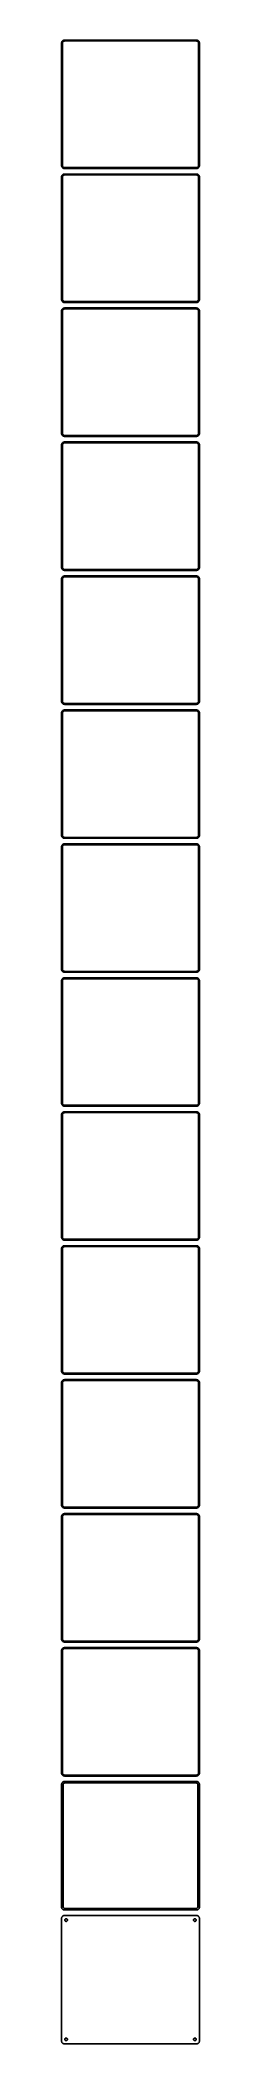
# Model space of a CAD drawing. Header units: metres. Extents: x -112 to 112, y 3180 to 6456.
import ezdxf

# ---------------------------------------------------------------- set-up
doc = ezdxf.new("R2010")
doc.units = ezdxf.units.M

msp = doc.modelspace()

# ---------------------------------------------------------------- linework, layer by layer
for p, q in [((-111.545, 6453.94), (-111.882, 6453.41)), ((-111.145, 6454.42), (-111.545, 6453.94)), ((-110.687, 6454.85), (-111.145, 6454.42)), ((-110.179, 6455.22), (-110.687, 6454.85)), ((-109.629, 6455.52), (-110.179, 6455.22)), ((-109.045, 6455.76), (-109.629, 6455.52)), ((-109.55, 6453.58), (-109.143, 6453.88)), ((-109.143, 6453.88), (-108.703, 6454.12)), ((-108.437, 6455.91), (-109.045, 6455.76)), ((-108.703, 6454.12), (-108.236, 6454.3)), ((-107.814, 6455.99), (-108.437, 6455.91)), ((-108.236, 6454.3), (-107.75, 6454.43)), ((107.814, 6455.99), (-107.814, 6455.99)), ((-107.75, 6454.43), (-107.251, 6454.49)), ((-107.251, 6454.49), (107.251, 6454.49)), ((107.251, 6454.49), (107.75, 6454.43)), ((107.75, 6454.43), (108.236, 6454.3)), ((108.437, 6455.91), (107.814, 6455.99)), ((108.236, 6454.3), (108.703, 6454.12)), ((109.045, 6455.76), (108.437, 6455.91)), ((108.703, 6454.12), (109.143, 6453.88)), ((109.629, 6455.52), (109.045, 6455.76)), ((109.143, 6453.88), (109.55, 6453.58)), ((110.179, 6455.22), (109.629, 6455.52)), ((110.687, 6454.85), (110.179, 6455.22)), ((111.145, 6454.42), (110.687, 6454.85)), ((111.545, 6453.94), (111.145, 6454.42)), ((111.882, 6453.41), (111.545, 6453.94)), ((-112.461, 6451.63), (-112.5, 6451)), ((-112.5, 6451), (-112.5, 6251)), ((-112.343, 6452.24), (-112.461, 6451.63)), ((-112.149, 6452.84), (-112.343, 6452.24)), ((-111.882, 6453.41), (-112.149, 6452.84)), ((-111, 6450.5), (-110.968, 6451)), ((-111, 6251.5), (-111, 6450.5)), ((-110.968, 6451), (-110.874, 6451.49)), ((-110.874, 6451.49), (-110.719, 6451.97)), ((-110.719, 6451.97), (-110.505, 6452.43)), ((-110.505, 6452.43), (-110.236, 6452.85)), ((-110.236, 6452.85), (-109.916, 6453.24)), ((-109.916, 6453.24), (-109.55, 6453.58)), ((109.55, 6453.58), (109.916, 6453.24)), ((109.916, 6453.24), (110.236, 6452.85)), ((110.236, 6452.85), (110.505, 6452.43)), ((110.505, 6452.43), (110.719, 6451.97)), ((110.719, 6451.97), (110.874, 6451.49)), ((110.874, 6451.49), (110.968, 6451)), ((110.968, 6451), (111, 6450.5)), ((111, 6450.5), (111, 6251.5)), ((112.149, 6452.84), (111.882, 6453.41)), ((112.343, 6452.24), (112.149, 6452.84)), ((112.461, 6451.63), (112.343, 6452.24)), ((112.5, 6451), (112.461, 6451.63)), ((112.5, 6251), (112.5, 6451)), ((-112.5, 6251), (-112.461, 6250.37)), ((-112.461, 6232.63), (-112.5, 6232)), ((-112.5, 6232), (-112.5, 6032)), ((-112.461, 6250.37), (-112.343, 6249.76)), ((-112.343, 6233.24), (-112.461, 6232.63)), ((-112.343, 6249.76), (-112.149, 6249.16)), ((-112.149, 6233.84), (-112.343, 6233.24)), ((-112.149, 6249.16), (-111.882, 6248.59)), ((-111.882, 6234.41), (-112.149, 6233.84)), ((-111.882, 6248.59), (-111.545, 6248.06)), ((-111.545, 6234.94), (-111.882, 6234.41)), ((-111.545, 6248.06), (-111.145, 6247.58)), ((-111.145, 6235.42), (-111.545, 6234.94)), ((-111.145, 6247.58), (-110.687, 6247.15)), ((-110.687, 6235.85), (-111.145, 6235.42)), ((-110.968, 6251), (-111, 6251.5)), ((-111, 6231.5), (-110.968, 6232)), ((-111, 6032.5), (-111, 6231.5)), ((-110.874, 6250.51), (-110.968, 6251)), ((-110.968, 6232), (-110.874, 6232.49)), ((-110.719, 6250.03), (-110.874, 6250.51)), ((-110.874, 6232.49), (-110.719, 6232.97)), ((-110.505, 6249.57), (-110.719, 6250.03)), ((-110.719, 6232.97), (-110.505, 6233.43)), ((-110.687, 6247.15), (-110.179, 6246.78)), ((-110.179, 6236.22), (-110.687, 6235.85)), ((-110.236, 6249.15), (-110.505, 6249.57)), ((-110.505, 6233.43), (-110.236, 6233.85)), ((-109.916, 6248.76), (-110.236, 6249.15)), ((-110.236, 6233.85), (-109.916, 6234.24)), ((-110.179, 6246.78), (-109.629, 6246.48)), ((-109.629, 6236.52), (-110.179, 6236.22)), ((-109.55, 6248.42), (-109.916, 6248.76)), ((-109.916, 6234.24), (-109.55, 6234.58)), ((-109.629, 6246.48), (-109.045, 6246.24)), ((-109.045, 6236.76), (-109.629, 6236.52)), ((-109.143, 6248.12), (-109.55, 6248.42)), ((-109.55, 6234.58), (-109.143, 6234.88)), ((-108.703, 6247.88), (-109.143, 6248.12)), ((-109.143, 6234.88), (-108.703, 6235.12)), ((-109.045, 6246.24), (-108.437, 6246.09)), ((-108.437, 6236.91), (-109.045, 6236.76)), ((-108.236, 6247.7), (-108.703, 6247.88)), ((-108.703, 6235.12), (-108.236, 6235.3)), ((-108.437, 6246.09), (-107.814, 6246.01)), ((-107.814, 6236.99), (-108.437, 6236.91)), ((-107.75, 6247.57), (-108.236, 6247.7)), ((-108.236, 6235.3), (-107.75, 6235.43)), ((-107.814, 6246.01), (107.814, 6246.01)), ((107.814, 6236.99), (-107.814, 6236.99)), ((-107.251, 6247.51), (-107.75, 6247.57)), ((-107.75, 6235.43), (-107.251, 6235.49)), ((107.251, 6247.51), (-107.251, 6247.51)), ((-107.251, 6235.49), (107.251, 6235.49)), ((107.75, 6247.57), (107.251, 6247.51)), ((107.251, 6235.49), (107.75, 6235.43)), ((108.236, 6247.7), (107.75, 6247.57)), ((107.75, 6235.43), (108.236, 6235.3)), ((107.814, 6246.01), (108.437, 6246.09)), ((108.437, 6236.91), (107.814, 6236.99)), ((108.703, 6247.88), (108.236, 6247.7)), ((108.236, 6235.3), (108.703, 6235.12)), ((108.437, 6246.09), (109.045, 6246.24)), ((109.045, 6236.76), (108.437, 6236.91)), ((109.143, 6248.12), (108.703, 6247.88)), ((108.703, 6235.12), (109.143, 6234.88)), ((109.045, 6246.24), (109.629, 6246.48)), ((109.629, 6236.52), (109.045, 6236.76)), ((109.55, 6248.42), (109.143, 6248.12)), ((109.143, 6234.88), (109.55, 6234.58)), ((109.916, 6248.76), (109.55, 6248.42)), ((109.55, 6234.58), (109.916, 6234.24)), ((109.629, 6246.48), (110.179, 6246.78)), ((110.179, 6236.22), (109.629, 6236.52)), ((110.236, 6249.15), (109.916, 6248.76)), ((109.916, 6234.24), (110.236, 6233.85)), ((110.179, 6246.78), (110.687, 6247.15)), ((110.687, 6235.85), (110.179, 6236.22)), ((110.505, 6249.57), (110.236, 6249.15)), ((110.236, 6233.85), (110.505, 6233.43)), ((110.719, 6250.03), (110.505, 6249.57)), ((110.505, 6233.43), (110.719, 6232.97)), ((110.687, 6247.15), (111.145, 6247.58)), ((111.145, 6235.42), (110.687, 6235.85)), ((110.874, 6250.51), (110.719, 6250.03)), ((110.719, 6232.97), (110.874, 6232.49)), ((110.968, 6251), (110.874, 6250.51)), ((110.874, 6232.49), (110.968, 6232)), ((111, 6251.5), (110.968, 6251)), ((110.968, 6232), (111, 6231.5)), ((111, 6231.5), (111, 6032.5)), ((111.145, 6247.58), (111.545, 6248.06)), ((111.545, 6234.94), (111.145, 6235.42)), ((111.545, 6248.06), (111.882, 6248.59)), ((111.882, 6234.41), (111.545, 6234.94)), ((111.882, 6248.59), (112.149, 6249.16)), ((112.149, 6233.84), (111.882, 6234.41)), ((112.149, 6249.16), (112.343, 6249.76)), ((112.343, 6233.24), (112.149, 6233.84)), ((112.343, 6249.76), (112.461, 6250.37)), ((112.461, 6232.63), (112.343, 6233.24)), ((112.461, 6250.37), (112.5, 6251)), ((112.5, 6232), (112.461, 6232.63)), ((112.5, 6032), (112.5, 6232)), ((-112.5, 6032), (-112.461, 6031.37)), ((-112.461, 6031.37), (-112.343, 6030.76)), ((-112.343, 6030.76), (-112.149, 6030.16)), ((-112.149, 6030.16), (-111.882, 6029.59)), ((-111.882, 6029.59), (-111.545, 6029.06)), ((-111.545, 6029.06), (-111.145, 6028.58)), ((-111.145, 6028.58), (-110.687, 6028.15)), ((-110.968, 6032), (-111, 6032.5)), ((-110.874, 6031.51), (-110.968, 6032)), ((-110.719, 6031.03), (-110.874, 6031.51)), ((-110.505, 6030.57), (-110.719, 6031.03)), ((-110.687, 6028.15), (-110.179, 6027.78)), ((-110.236, 6030.15), (-110.505, 6030.57)), ((-109.916, 6029.76), (-110.236, 6030.15)), ((-109.55, 6029.42), (-109.916, 6029.76)), ((-109.143, 6029.12), (-109.55, 6029.42)), ((-108.703, 6028.88), (-109.143, 6029.12)), ((-108.236, 6028.7), (-108.703, 6028.88)), ((-107.75, 6028.57), (-108.236, 6028.7)), ((-107.251, 6028.51), (-107.75, 6028.57)), ((107.251, 6028.51), (-107.251, 6028.51)), ((107.75, 6028.57), (107.251, 6028.51)), ((108.236, 6028.7), (107.75, 6028.57)), ((108.703, 6028.88), (108.236, 6028.7)), ((109.143, 6029.12), (108.703, 6028.88)), ((109.55, 6029.42), (109.143, 6029.12)), ((109.916, 6029.76), (109.55, 6029.42)), ((110.236, 6030.15), (109.916, 6029.76)), ((110.179, 6027.78), (110.687, 6028.15)), ((110.505, 6030.57), (110.236, 6030.15)), ((110.719, 6031.03), (110.505, 6030.57)), ((110.687, 6028.15), (111.145, 6028.58)), ((110.874, 6031.51), (110.719, 6031.03)), ((110.968, 6032), (110.874, 6031.51)), ((111, 6032.5), (110.968, 6032)), ((111.145, 6028.58), (111.545, 6029.06)), ((111.545, 6029.06), (111.882, 6029.59)), ((111.882, 6029.59), (112.149, 6030.16)), ((112.149, 6030.16), (112.343, 6030.76)), ((112.343, 6030.76), (112.461, 6031.37)), ((112.461, 6031.37), (112.5, 6032)), ((-112.461, 6013.63), (-112.5, 6013)), ((-112.5, 6013), (-112.5, 5813)), ((-112.343, 6014.24), (-112.461, 6013.63)), ((-112.149, 6014.84), (-112.343, 6014.24)), ((-111.882, 6015.41), (-112.149, 6014.84)), ((-111.545, 6015.94), (-111.882, 6015.41)), ((-111.145, 6016.42), (-111.545, 6015.94)), ((-110.687, 6016.85), (-111.145, 6016.42)), ((-111, 6012.5), (-110.968, 6013)), ((-111, 5813.5), (-111, 6012.5)), ((-110.968, 6013), (-110.874, 6013.49)), ((-110.874, 6013.49), (-110.719, 6013.97)), ((-110.719, 6013.97), (-110.505, 6014.43)), ((-110.179, 6017.22), (-110.687, 6016.85)), ((-110.505, 6014.43), (-110.236, 6014.85)), ((-110.236, 6014.85), (-109.916, 6015.24)), ((-110.179, 6027.78), (-109.629, 6027.48)), ((-109.629, 6017.52), (-110.179, 6017.22)), ((-109.916, 6015.24), (-109.55, 6015.58)), ((-109.629, 6027.48), (-109.045, 6027.24)), ((-109.045, 6017.76), (-109.629, 6017.52)), ((-109.55, 6015.58), (-109.143, 6015.88)), ((-109.143, 6015.88), (-108.703, 6016.12)), ((-109.045, 6027.24), (-108.437, 6027.09)), ((-108.437, 6017.91), (-109.045, 6017.76)), ((-108.703, 6016.12), (-108.236, 6016.3)), ((-108.437, 6027.09), (-107.814, 6027.01)), ((-107.814, 6017.99), (-108.437, 6017.91)), ((-108.236, 6016.3), (-107.75, 6016.43)), ((-107.814, 6027.01), (107.814, 6027.01)), ((107.814, 6017.99), (-107.814, 6017.99)), ((-107.75, 6016.43), (-107.251, 6016.49)), ((-107.251, 6016.49), (107.251, 6016.49)), ((107.251, 6016.49), (107.75, 6016.43)), ((107.75, 6016.43), (108.236, 6016.3)), ((107.814, 6027.01), (108.437, 6027.09)), ((108.437, 6017.91), (107.814, 6017.99)), ((108.236, 6016.3), (108.703, 6016.12)), ((108.437, 6027.09), (109.045, 6027.24)), ((109.045, 6017.76), (108.437, 6017.91)), ((108.703, 6016.12), (109.143, 6015.88)), ((109.045, 6027.24), (109.629, 6027.48)), ((109.629, 6017.52), (109.045, 6017.76)), ((109.143, 6015.88), (109.55, 6015.58)), ((109.55, 6015.58), (109.916, 6015.24)), ((109.629, 6027.48), (110.179, 6027.78)), ((110.179, 6017.22), (109.629, 6017.52)), ((109.916, 6015.24), (110.236, 6014.85)), ((110.687, 6016.85), (110.179, 6017.22)), ((110.236, 6014.85), (110.505, 6014.43)), ((110.505, 6014.43), (110.719, 6013.97)), ((111.145, 6016.42), (110.687, 6016.85)), ((110.719, 6013.97), (110.874, 6013.49)), ((110.874, 6013.49), (110.968, 6013)), ((110.968, 6013), (111, 6012.5)), ((111, 6012.5), (111, 5813.5)), ((111.545, 6015.94), (111.145, 6016.42)), ((111.882, 6015.41), (111.545, 6015.94)), ((112.149, 6014.84), (111.882, 6015.41)), ((112.343, 6014.24), (112.149, 6014.84)), ((112.461, 6013.63), (112.343, 6014.24)), ((112.5, 6013), (112.461, 6013.63)), ((112.5, 5813), (112.5, 6013)), ((-112.5, 5813), (-112.461, 5812.37)), ((-112.461, 5812.37), (-112.343, 5811.76)), ((-112.343, 5811.76), (-112.149, 5811.16)), ((-112.149, 5811.16), (-111.882, 5810.59)), ((-111.882, 5810.59), (-111.545, 5810.06)), ((-111.545, 5810.06), (-111.145, 5809.58)), ((-111.145, 5809.58), (-110.687, 5809.15)), ((-110.968, 5813), (-111, 5813.5)), ((-110.874, 5812.51), (-110.968, 5813)), ((-110.719, 5812.03), (-110.874, 5812.51)), ((-110.505, 5811.57), (-110.719, 5812.03)), ((-110.687, 5809.15), (-110.179, 5808.78)), ((-110.236, 5811.15), (-110.505, 5811.57)), ((-109.916, 5810.76), (-110.236, 5811.15)), ((-110.179, 5808.78), (-109.629, 5808.48)), ((-109.629, 5798.52), (-110.179, 5798.22)), ((-109.55, 5810.42), (-109.916, 5810.76)), ((-109.629, 5808.48), (-109.045, 5808.24)), ((-109.045, 5798.76), (-109.629, 5798.52)), ((-109.143, 5810.12), (-109.55, 5810.42)), ((-108.703, 5809.88), (-109.143, 5810.12)), ((-109.045, 5808.24), (-108.437, 5808.09)), ((-108.437, 5798.91), (-109.045, 5798.76)), ((-108.236, 5809.7), (-108.703, 5809.88)), ((-108.437, 5808.09), (-107.814, 5808.01)), ((-107.814, 5798.99), (-108.437, 5798.91)), ((-107.75, 5809.57), (-108.236, 5809.7)), ((-107.814, 5808.01), (107.814, 5808.01)), ((107.814, 5798.99), (-107.814, 5798.99)), ((-107.251, 5809.51), (-107.75, 5809.57)), ((107.251, 5809.51), (-107.251, 5809.51)), ((107.75, 5809.57), (107.251, 5809.51)), ((108.236, 5809.7), (107.75, 5809.57)), ((107.814, 5808.01), (108.437, 5808.09)), ((108.437, 5798.91), (107.814, 5798.99)), ((108.703, 5809.88), (108.236, 5809.7)), ((108.437, 5808.09), (109.045, 5808.24)), ((109.045, 5798.76), (108.437, 5798.91)), ((109.143, 5810.12), (108.703, 5809.88)), ((109.045, 5808.24), (109.629, 5808.48)), ((109.629, 5798.52), (109.045, 5798.76)), ((109.55, 5810.42), (109.143, 5810.12)), ((109.916, 5810.76), (109.55, 5810.42)), ((109.629, 5808.48), (110.179, 5808.78)), ((110.179, 5798.22), (109.629, 5798.52)), ((110.236, 5811.15), (109.916, 5810.76)), ((110.179, 5808.78), (110.687, 5809.15)), ((110.505, 5811.57), (110.236, 5811.15)), ((110.719, 5812.03), (110.505, 5811.57)), ((110.687, 5809.15), (111.145, 5809.58)), ((110.874, 5812.51), (110.719, 5812.03)), ((110.968, 5813), (110.874, 5812.51)), ((111, 5813.5), (110.968, 5813)), ((111.145, 5809.58), (111.545, 5810.06)), ((111.545, 5810.06), (111.882, 5810.59)), ((111.882, 5810.59), (112.149, 5811.16)), ((112.149, 5811.16), (112.343, 5811.76)), ((112.343, 5811.76), (112.461, 5812.37)), ((112.461, 5812.37), (112.5, 5813)), ((-112.461, 5794.63), (-112.5, 5794)), ((-112.5, 5794), (-112.5, 5594)), ((-112.343, 5795.24), (-112.461, 5794.63)), ((-112.149, 5795.84), (-112.343, 5795.24)), ((-111.882, 5796.41), (-112.149, 5795.84)), ((-111.545, 5796.94), (-111.882, 5796.41)), ((-111.145, 5797.42), (-111.545, 5796.94)), ((-110.687, 5797.85), (-111.145, 5797.42)), ((-111, 5793.5), (-110.968, 5794)), ((-111, 5594.5), (-111, 5793.5)), ((-110.968, 5794), (-110.874, 5794.49)), ((-110.874, 5794.49), (-110.719, 5794.97)), ((-110.719, 5794.97), (-110.505, 5795.43)), ((-110.179, 5798.22), (-110.687, 5797.85)), ((-110.505, 5795.43), (-110.236, 5795.85)), ((-110.236, 5795.85), (-109.916, 5796.24)), ((-109.916, 5796.24), (-109.55, 5796.58)), ((-109.55, 5796.58), (-109.143, 5796.88)), ((-109.143, 5796.88), (-108.703, 5797.12)), ((-108.703, 5797.12), (-108.236, 5797.3)), ((-108.236, 5797.3), (-107.75, 5797.43)), ((-107.75, 5797.43), (-107.251, 5797.49)), ((-107.251, 5797.49), (107.251, 5797.49)), ((107.251, 5797.49), (107.75, 5797.43)), ((107.75, 5797.43), (108.236, 5797.3)), ((108.236, 5797.3), (108.703, 5797.12)), ((108.703, 5797.12), (109.143, 5796.88)), ((109.143, 5796.88), (109.55, 5796.58)), ((109.55, 5796.58), (109.916, 5796.24)), ((109.916, 5796.24), (110.236, 5795.85)), ((110.687, 5797.85), (110.179, 5798.22)), ((110.236, 5795.85), (110.505, 5795.43)), ((110.505, 5795.43), (110.719, 5794.97)), ((111.145, 5797.42), (110.687, 5797.85)), ((110.719, 5794.97), (110.874, 5794.49)), ((110.874, 5794.49), (110.968, 5794)), ((110.968, 5794), (111, 5793.5)), ((111, 5793.5), (111, 5594.5)), ((111.545, 5796.94), (111.145, 5797.42)), ((111.882, 5796.41), (111.545, 5796.94)), ((112.149, 5795.84), (111.882, 5796.41)), ((112.343, 5795.24), (112.149, 5795.84)), ((112.461, 5794.63), (112.343, 5795.24)), ((112.5, 5794), (112.461, 5794.63)), ((112.5, 5594), (112.5, 5794)), ((-112.5, 5594), (-112.461, 5593.37)), ((-112.461, 5575.63), (-112.5, 5575)), ((-112.5, 5575), (-112.5, 5375)), ((-112.461, 5593.37), (-112.343, 5592.76)), ((-112.343, 5576.24), (-112.461, 5575.63)), ((-112.343, 5592.76), (-112.149, 5592.16)), ((-112.149, 5576.84), (-112.343, 5576.24)), ((-112.149, 5592.16), (-111.882, 5591.59)), ((-111.882, 5577.41), (-112.149, 5576.84)), ((-111.882, 5591.59), (-111.545, 5591.06)), ((-111.545, 5577.94), (-111.882, 5577.41)), ((-111.545, 5591.06), (-111.145, 5590.58)), ((-111.145, 5578.42), (-111.545, 5577.94)), ((-111.145, 5590.58), (-110.687, 5590.15)), ((-110.687, 5578.85), (-111.145, 5578.42)), ((-110.968, 5594), (-111, 5594.5)), ((-111, 5574.5), (-110.968, 5575)), ((-111, 5375.5), (-111, 5574.5)), ((-110.874, 5593.51), (-110.968, 5594)), ((-110.968, 5575), (-110.874, 5575.49)), ((-110.719, 5593.03), (-110.874, 5593.51)), ((-110.874, 5575.49), (-110.719, 5575.97)), ((-110.505, 5592.57), (-110.719, 5593.03)), ((-110.719, 5575.97), (-110.505, 5576.43)), ((-110.687, 5590.15), (-110.179, 5589.78)), ((-110.179, 5579.22), (-110.687, 5578.85)), ((-110.236, 5592.15), (-110.505, 5592.57)), ((-110.505, 5576.43), (-110.236, 5576.85)), ((-109.916, 5591.76), (-110.236, 5592.15)), ((-110.236, 5576.85), (-109.916, 5577.24)), ((-110.179, 5589.78), (-109.629, 5589.48)), ((-109.629, 5579.52), (-110.179, 5579.22)), ((-109.55, 5591.42), (-109.916, 5591.76)), ((-109.916, 5577.24), (-109.55, 5577.58)), ((-109.629, 5589.48), (-109.045, 5589.24)), ((-109.045, 5579.76), (-109.629, 5579.52)), ((-109.143, 5591.12), (-109.55, 5591.42)), ((-109.55, 5577.58), (-109.143, 5577.88)), ((-108.703, 5590.88), (-109.143, 5591.12)), ((-109.143, 5577.88), (-108.703, 5578.12)), ((-109.045, 5589.24), (-108.437, 5589.09)), ((-108.437, 5579.91), (-109.045, 5579.76)), ((-108.236, 5590.7), (-108.703, 5590.88)), ((-108.703, 5578.12), (-108.236, 5578.3)), ((-108.437, 5589.09), (-107.814, 5589.01)), ((-107.814, 5579.99), (-108.437, 5579.91)), ((-107.75, 5590.57), (-108.236, 5590.7)), ((-108.236, 5578.3), (-107.75, 5578.43)), ((-107.814, 5589.01), (107.814, 5589.01)), ((107.814, 5579.99), (-107.814, 5579.99)), ((-107.251, 5590.51), (-107.75, 5590.57)), ((-107.75, 5578.43), (-107.251, 5578.49)), ((107.251, 5590.51), (-107.251, 5590.51)), ((-107.251, 5578.49), (107.251, 5578.49)), ((107.75, 5590.57), (107.251, 5590.51)), ((107.251, 5578.49), (107.75, 5578.43)), ((108.236, 5590.7), (107.75, 5590.57)), ((107.75, 5578.43), (108.236, 5578.3)), ((107.814, 5589.01), (108.437, 5589.09)), ((108.437, 5579.91), (107.814, 5579.99)), ((108.703, 5590.88), (108.236, 5590.7)), ((108.236, 5578.3), (108.703, 5578.12)), ((108.437, 5589.09), (109.045, 5589.24)), ((109.045, 5579.76), (108.437, 5579.91)), ((109.143, 5591.12), (108.703, 5590.88)), ((108.703, 5578.12), (109.143, 5577.88)), ((109.045, 5589.24), (109.629, 5589.48)), ((109.629, 5579.52), (109.045, 5579.76)), ((109.55, 5591.42), (109.143, 5591.12)), ((109.143, 5577.88), (109.55, 5577.58)), ((109.916, 5591.76), (109.55, 5591.42)), ((109.55, 5577.58), (109.916, 5577.24)), ((109.629, 5589.48), (110.179, 5589.78)), ((110.179, 5579.22), (109.629, 5579.52)), ((110.236, 5592.15), (109.916, 5591.76)), ((109.916, 5577.24), (110.236, 5576.85)), ((110.179, 5589.78), (110.687, 5590.15)), ((110.687, 5578.85), (110.179, 5579.22)), ((110.505, 5592.57), (110.236, 5592.15)), ((110.236, 5576.85), (110.505, 5576.43)), ((110.719, 5593.03), (110.505, 5592.57)), ((110.505, 5576.43), (110.719, 5575.97)), ((110.687, 5590.15), (111.145, 5590.58)), ((111.145, 5578.42), (110.687, 5578.85)), ((110.874, 5593.51), (110.719, 5593.03)), ((110.719, 5575.97), (110.874, 5575.49)), ((110.968, 5594), (110.874, 5593.51)), ((110.874, 5575.49), (110.968, 5575)), ((111, 5594.5), (110.968, 5594)), ((110.968, 5575), (111, 5574.5)), ((111, 5574.5), (111, 5375.5)), ((111.145, 5590.58), (111.545, 5591.06)), ((111.545, 5577.94), (111.145, 5578.42)), ((111.545, 5591.06), (111.882, 5591.59)), ((111.882, 5577.41), (111.545, 5577.94)), ((111.882, 5591.59), (112.149, 5592.16)), ((112.149, 5576.84), (111.882, 5577.41)), ((112.149, 5592.16), (112.343, 5592.76)), ((112.343, 5576.24), (112.149, 5576.84)), ((112.343, 5592.76), (112.461, 5593.37)), ((112.461, 5575.63), (112.343, 5576.24)), ((112.461, 5593.37), (112.5, 5594)), ((112.5, 5575), (112.461, 5575.63)), ((112.5, 5375), (112.5, 5575)), ((-112.5, 5375), (-112.461, 5374.37)), ((-112.461, 5374.37), (-112.343, 5373.76)), ((-112.343, 5373.76), (-112.149, 5373.16)), ((-112.149, 5373.16), (-111.882, 5372.59)), ((-110.968, 5375), (-111, 5375.5)), ((-110.874, 5374.51), (-110.968, 5375)), ((-110.719, 5374.03), (-110.874, 5374.51)), ((-110.505, 5373.57), (-110.719, 5374.03)), ((-110.236, 5373.15), (-110.505, 5373.57)), ((-109.916, 5372.76), (-110.236, 5373.15)), ((-109.55, 5372.42), (-109.916, 5372.76)), ((109.916, 5372.76), (109.55, 5372.42)), ((110.236, 5373.15), (109.916, 5372.76)), ((110.505, 5373.57), (110.236, 5373.15)), ((110.719, 5374.03), (110.505, 5373.57)), ((110.874, 5374.51), (110.719, 5374.03)), ((110.968, 5375), (110.874, 5374.51)), ((111, 5375.5), (110.968, 5375)), ((111.882, 5372.59), (112.149, 5373.16)), ((112.149, 5373.16), (112.343, 5373.76)), ((112.343, 5373.76), (112.461, 5374.37)), ((112.461, 5374.37), (112.5, 5375)), ((-112.461, 5356.63), (-112.5, 5356)), ((-112.5, 5356), (-112.5, 5156)), ((-112.343, 5357.24), (-112.461, 5356.63)), ((-112.149, 5357.84), (-112.343, 5357.24)), ((-111.882, 5358.41), (-112.149, 5357.84)), ((-111.882, 5372.59), (-111.545, 5372.06)), ((-111.545, 5358.94), (-111.882, 5358.41)), ((-111.545, 5372.06), (-111.145, 5371.58)), ((-111.145, 5359.42), (-111.545, 5358.94)), ((-111.145, 5371.58), (-110.687, 5371.15)), ((-110.687, 5359.85), (-111.145, 5359.42)), ((-111, 5355.5), (-110.968, 5356)), ((-111, 5156.5), (-111, 5355.5)), ((-110.968, 5356), (-110.874, 5356.49)), ((-110.874, 5356.49), (-110.719, 5356.97)), ((-110.719, 5356.97), (-110.505, 5357.43)), ((-110.687, 5371.15), (-110.179, 5370.78)), ((-110.179, 5360.22), (-110.687, 5359.85)), ((-110.505, 5357.43), (-110.236, 5357.85)), ((-110.236, 5357.85), (-109.916, 5358.24)), ((-110.179, 5370.78), (-109.629, 5370.48)), ((-109.629, 5360.52), (-110.179, 5360.22)), ((-109.916, 5358.24), (-109.55, 5358.58)), ((-109.629, 5370.48), (-109.045, 5370.24)), ((-109.045, 5360.76), (-109.629, 5360.52)), ((-109.143, 5372.12), (-109.55, 5372.42)), ((-109.55, 5358.58), (-109.143, 5358.88)), ((-108.703, 5371.88), (-109.143, 5372.12)), ((-109.143, 5358.88), (-108.703, 5359.12)), ((-109.045, 5370.24), (-108.437, 5370.09)), ((-108.437, 5360.91), (-109.045, 5360.76)), ((-108.236, 5371.7), (-108.703, 5371.88)), ((-108.703, 5359.12), (-108.236, 5359.3)), ((-108.437, 5370.09), (-107.814, 5370.01)), ((-107.814, 5360.99), (-108.437, 5360.91)), ((-107.75, 5371.57), (-108.236, 5371.7)), ((-108.236, 5359.3), (-107.75, 5359.43)), ((-107.814, 5370.01), (107.814, 5370.01)), ((107.814, 5360.99), (-107.814, 5360.99)), ((-107.251, 5371.51), (-107.75, 5371.57)), ((-107.75, 5359.43), (-107.251, 5359.49)), ((107.251, 5371.51), (-107.251, 5371.51)), ((-107.251, 5359.49), (107.251, 5359.49)), ((107.75, 5371.57), (107.251, 5371.51)), ((107.251, 5359.49), (107.75, 5359.43)), ((108.236, 5371.7), (107.75, 5371.57)), ((107.75, 5359.43), (108.236, 5359.3)), ((107.814, 5370.01), (108.437, 5370.09)), ((108.437, 5360.91), (107.814, 5360.99)), ((108.703, 5371.88), (108.236, 5371.7)), ((108.236, 5359.3), (108.703, 5359.12)), ((108.437, 5370.09), (109.045, 5370.24)), ((109.045, 5360.76), (108.437, 5360.91)), ((109.143, 5372.12), (108.703, 5371.88)), ((108.703, 5359.12), (109.143, 5358.88)), ((109.045, 5370.24), (109.629, 5370.48)), ((109.629, 5360.52), (109.045, 5360.76)), ((109.55, 5372.42), (109.143, 5372.12)), ((109.143, 5358.88), (109.55, 5358.58)), ((109.55, 5358.58), (109.916, 5358.24)), ((109.629, 5370.48), (110.179, 5370.78)), ((110.179, 5360.22), (109.629, 5360.52)), ((109.916, 5358.24), (110.236, 5357.85)), ((110.179, 5370.78), (110.687, 5371.15)), ((110.687, 5359.85), (110.179, 5360.22)), ((110.236, 5357.85), (110.505, 5357.43)), ((110.505, 5357.43), (110.719, 5356.97)), ((110.687, 5371.15), (111.145, 5371.58)), ((111.145, 5359.42), (110.687, 5359.85)), ((110.719, 5356.97), (110.874, 5356.49)), ((110.874, 5356.49), (110.968, 5356)), ((110.968, 5356), (111, 5355.5)), ((111, 5355.5), (111, 5156.5)), ((111.145, 5371.58), (111.545, 5372.06)), ((111.545, 5358.94), (111.145, 5359.42)), ((111.545, 5372.06), (111.882, 5372.59)), ((111.882, 5358.41), (111.545, 5358.94)), ((112.149, 5357.84), (111.882, 5358.41)), ((112.343, 5357.24), (112.149, 5357.84)), ((112.461, 5356.63), (112.343, 5357.24)), ((112.5, 5356), (112.461, 5356.63)), ((112.5, 5156), (112.5, 5356)), ((-112.5, 5156), (-112.461, 5155.37)), ((-112.461, 5155.37), (-112.343, 5154.76)), ((-112.343, 5154.76), (-112.149, 5154.16)), ((-112.149, 5154.16), (-111.882, 5153.59)), ((-111.882, 5153.59), (-111.545, 5153.06)), ((-111.545, 5153.06), (-111.145, 5152.58)), ((-111.145, 5152.58), (-110.687, 5152.15)), ((-110.968, 5156), (-111, 5156.5)), ((-110.874, 5155.51), (-110.968, 5156)), ((-110.719, 5155.03), (-110.874, 5155.51)), ((-110.505, 5154.57), (-110.719, 5155.03)), ((-110.687, 5152.15), (-110.179, 5151.78)), ((-110.236, 5154.15), (-110.505, 5154.57)), ((-109.916, 5153.76), (-110.236, 5154.15)), ((-110.179, 5151.78), (-109.629, 5151.48)), ((-109.55, 5153.42), (-109.916, 5153.76)), ((-109.629, 5151.48), (-109.045, 5151.24)), ((-109.143, 5153.12), (-109.55, 5153.42)), ((-108.703, 5152.88), (-109.143, 5153.12)), ((-109.045, 5151.24), (-108.437, 5151.09)), ((-108.236, 5152.7), (-108.703, 5152.88)), ((-108.437, 5151.09), (-107.814, 5151.01)), ((-107.75, 5152.57), (-108.236, 5152.7)), ((-107.814, 5151.01), (107.814, 5151.01)), ((-107.251, 5152.51), (-107.75, 5152.57)), ((107.251, 5152.51), (-107.251, 5152.51)), ((107.75, 5152.57), (107.251, 5152.51)), ((108.236, 5152.7), (107.75, 5152.57)), ((107.814, 5151.01), (108.437, 5151.09)), ((108.703, 5152.88), (108.236, 5152.7)), ((108.437, 5151.09), (109.045, 5151.24)), ((109.143, 5153.12), (108.703, 5152.88)), ((109.045, 5151.24), (109.629, 5151.48)), ((109.55, 5153.42), (109.143, 5153.12)), ((109.916, 5153.76), (109.55, 5153.42)), ((109.629, 5151.48), (110.179, 5151.78)), ((110.236, 5154.15), (109.916, 5153.76)), ((110.179, 5151.78), (110.687, 5152.15)), ((110.505, 5154.57), (110.236, 5154.15)), ((110.719, 5155.03), (110.505, 5154.57)), ((110.687, 5152.15), (111.145, 5152.58)), ((110.874, 5155.51), (110.719, 5155.03)), ((110.968, 5156), (110.874, 5155.51)), ((111, 5156.5), (110.968, 5156)), ((111.145, 5152.58), (111.545, 5153.06)), ((111.545, 5153.06), (111.882, 5153.59)), ((111.882, 5153.59), (112.149, 5154.16)), ((112.149, 5154.16), (112.343, 5154.76)), ((112.343, 5154.76), (112.461, 5155.37)), ((112.461, 5155.37), (112.5, 5156)), ((-112.461, 5137.63), (-112.5, 5137)), ((-112.5, 5137), (-112.5, 4937)), ((-112.343, 5138.24), (-112.461, 5137.63)), ((-112.149, 5138.84), (-112.343, 5138.24)), ((-111.882, 5139.41), (-112.149, 5138.84)), ((-111.545, 5139.94), (-111.882, 5139.41)), ((-111.145, 5140.42), (-111.545, 5139.94)), ((-110.687, 5140.85), (-111.145, 5140.42)), ((-111, 5136.5), (-110.968, 5137)), ((-111, 4937.5), (-111, 5136.5)), ((-110.968, 5137), (-110.874, 5137.49)), ((-110.874, 5137.49), (-110.719, 5137.97)), ((-110.719, 5137.97), (-110.505, 5138.43)), ((-110.179, 5141.22), (-110.687, 5140.85)), ((-110.505, 5138.43), (-110.236, 5138.85)), ((-110.236, 5138.85), (-109.916, 5139.24)), ((-109.629, 5141.52), (-110.179, 5141.22)), ((-109.916, 5139.24), (-109.55, 5139.58)), ((-109.045, 5141.76), (-109.629, 5141.52)), ((-109.55, 5139.58), (-109.143, 5139.88)), ((-109.143, 5139.88), (-108.703, 5140.12)), ((-108.437, 5141.91), (-109.045, 5141.76)), ((-108.703, 5140.12), (-108.236, 5140.3)), ((-107.814, 5141.99), (-108.437, 5141.91)), ((-108.236, 5140.3), (-107.75, 5140.43)), ((107.814, 5141.99), (-107.814, 5141.99)), ((-107.75, 5140.43), (-107.251, 5140.49)), ((-107.251, 5140.49), (107.251, 5140.49)), ((107.251, 5140.49), (107.75, 5140.43)), ((107.75, 5140.43), (108.236, 5140.3)), ((108.437, 5141.91), (107.814, 5141.99)), ((108.236, 5140.3), (108.703, 5140.12)), ((109.045, 5141.76), (108.437, 5141.91)), ((108.703, 5140.12), (109.143, 5139.88)), ((109.629, 5141.52), (109.045, 5141.76)), ((109.143, 5139.88), (109.55, 5139.58)), ((109.55, 5139.58), (109.916, 5139.24)), ((110.179, 5141.22), (109.629, 5141.52)), ((109.916, 5139.24), (110.236, 5138.85)), ((110.687, 5140.85), (110.179, 5141.22)), ((110.236, 5138.85), (110.505, 5138.43)), ((110.505, 5138.43), (110.719, 5137.97)), ((111.145, 5140.42), (110.687, 5140.85)), ((110.719, 5137.97), (110.874, 5137.49)), ((110.874, 5137.49), (110.968, 5137)), ((110.968, 5137), (111, 5136.5)), ((111, 5136.5), (111, 4937.5)), ((111.545, 5139.94), (111.145, 5140.42)), ((111.882, 5139.41), (111.545, 5139.94)), ((112.149, 5138.84), (111.882, 5139.41)), ((112.343, 5138.24), (112.149, 5138.84)), ((112.461, 5137.63), (112.343, 5138.24)), ((112.5, 5137), (112.461, 5137.63)), ((112.5, 4937), (112.5, 5137)), ((-112.5, 4937), (-112.461, 4936.37)), ((-112.461, 4918.63), (-112.5, 4918)), ((-112.5, 4918), (-112.5, 4718)), ((-112.461, 4936.37), (-112.343, 4935.76)), ((-112.343, 4919.24), (-112.461, 4918.63)), ((-112.343, 4935.76), (-112.149, 4935.16)), ((-112.149, 4919.84), (-112.343, 4919.24)), ((-112.149, 4935.16), (-111.882, 4934.59)), ((-111.882, 4920.41), (-112.149, 4919.84)), ((-111.882, 4934.59), (-111.545, 4934.06)), ((-111.545, 4920.94), (-111.882, 4920.41)), ((-111.545, 4934.06), (-111.145, 4933.58)), ((-111.145, 4921.42), (-111.545, 4920.94)), ((-111.145, 4933.58), (-110.687, 4933.15)), ((-110.687, 4921.85), (-111.145, 4921.42)), ((-110.968, 4937), (-111, 4937.5)), ((-111, 4917.5), (-110.968, 4918)), ((-111, 4718.5), (-111, 4917.5)), ((-110.874, 4936.51), (-110.968, 4937)), ((-110.968, 4918), (-110.874, 4918.49)), ((-110.719, 4936.03), (-110.874, 4936.51)), ((-110.874, 4918.49), (-110.719, 4918.97)), ((-110.505, 4935.57), (-110.719, 4936.03)), ((-110.719, 4918.97), (-110.505, 4919.43)), ((-110.687, 4933.15), (-110.179, 4932.78)), ((-110.179, 4922.22), (-110.687, 4921.85)), ((-110.236, 4935.15), (-110.505, 4935.57)), ((-110.505, 4919.43), (-110.236, 4919.85)), ((-109.916, 4934.76), (-110.236, 4935.15)), ((-110.236, 4919.85), (-109.916, 4920.24)), ((-110.179, 4932.78), (-109.629, 4932.48)), ((-109.629, 4922.52), (-110.179, 4922.22)), ((-109.55, 4934.42), (-109.916, 4934.76)), ((-109.916, 4920.24), (-109.55, 4920.58)), ((-109.629, 4932.48), (-109.045, 4932.24)), ((-109.045, 4922.76), (-109.629, 4922.52)), ((-109.143, 4934.12), (-109.55, 4934.42)), ((-109.55, 4920.58), (-109.143, 4920.88)), ((-108.703, 4933.88), (-109.143, 4934.12)), ((-109.143, 4920.88), (-108.703, 4921.12)), ((-109.045, 4932.24), (-108.437, 4932.09)), ((-108.437, 4922.91), (-109.045, 4922.76)), ((-108.236, 4933.7), (-108.703, 4933.88)), ((-108.703, 4921.12), (-108.236, 4921.3)), ((-108.437, 4932.09), (-107.814, 4932.01)), ((-107.814, 4922.99), (-108.437, 4922.91)), ((-107.75, 4933.57), (-108.236, 4933.7)), ((-108.236, 4921.3), (-107.75, 4921.43)), ((-107.814, 4932.01), (107.814, 4932.01)), ((107.814, 4922.99), (-107.814, 4922.99)), ((-107.251, 4933.51), (-107.75, 4933.57)), ((-107.75, 4921.43), (-107.251, 4921.49)), ((107.251, 4933.51), (-107.251, 4933.51)), ((-107.251, 4921.49), (107.251, 4921.49)), ((107.75, 4933.57), (107.251, 4933.51)), ((107.251, 4921.49), (107.75, 4921.43)), ((108.236, 4933.7), (107.75, 4933.57)), ((107.75, 4921.43), (108.236, 4921.3)), ((107.814, 4932.01), (108.437, 4932.09)), ((108.437, 4922.91), (107.814, 4922.99)), ((108.703, 4933.88), (108.236, 4933.7)), ((108.236, 4921.3), (108.703, 4921.12)), ((108.437, 4932.09), (109.045, 4932.24)), ((109.045, 4922.76), (108.437, 4922.91)), ((109.143, 4934.12), (108.703, 4933.88)), ((108.703, 4921.12), (109.143, 4920.88)), ((109.045, 4932.24), (109.629, 4932.48)), ((109.629, 4922.52), (109.045, 4922.76)), ((109.55, 4934.42), (109.143, 4934.12)), ((109.143, 4920.88), (109.55, 4920.58)), ((109.916, 4934.76), (109.55, 4934.42)), ((109.55, 4920.58), (109.916, 4920.24)), ((109.629, 4932.48), (110.179, 4932.78)), ((110.179, 4922.22), (109.629, 4922.52)), ((110.236, 4935.15), (109.916, 4934.76)), ((109.916, 4920.24), (110.236, 4919.85)), ((110.179, 4932.78), (110.687, 4933.15)), ((110.687, 4921.85), (110.179, 4922.22)), ((110.505, 4935.57), (110.236, 4935.15)), ((110.236, 4919.85), (110.505, 4919.43)), ((110.719, 4936.03), (110.505, 4935.57)), ((110.505, 4919.43), (110.719, 4918.97)), ((110.687, 4933.15), (111.145, 4933.58)), ((111.145, 4921.42), (110.687, 4921.85)), ((110.874, 4936.51), (110.719, 4936.03)), ((110.719, 4918.97), (110.874, 4918.49)), ((110.968, 4937), (110.874, 4936.51)), ((110.874, 4918.49), (110.968, 4918)), ((111, 4937.5), (110.968, 4937)), ((110.968, 4918), (111, 4917.5)), ((111, 4917.5), (111, 4718.5)), ((111.145, 4933.58), (111.545, 4934.06)), ((111.545, 4920.94), (111.145, 4921.42)), ((111.545, 4934.06), (111.882, 4934.59)), ((111.882, 4920.41), (111.545, 4920.94)), ((111.882, 4934.59), (112.149, 4935.16)), ((112.149, 4919.84), (111.882, 4920.41)), ((112.149, 4935.16), (112.343, 4935.76)), ((112.343, 4919.24), (112.149, 4919.84)), ((112.343, 4935.76), (112.461, 4936.37)), ((112.461, 4918.63), (112.343, 4919.24)), ((112.461, 4936.37), (112.5, 4937)), ((112.5, 4918), (112.461, 4918.63)), ((112.5, 4718), (112.5, 4918)), ((-112.5, 4718), (-112.461, 4717.37)), ((-110.968, 4718), (-111, 4718.5)), ((-110.874, 4717.51), (-110.968, 4718)), ((-110.719, 4717.03), (-110.874, 4717.51)), ((110.874, 4717.51), (110.719, 4717.03)), ((110.968, 4718), (110.874, 4717.51)), ((111, 4718.5), (110.968, 4718)), ((112.461, 4717.37), (112.5, 4718)), ((-112.461, 4699.63), (-112.5, 4699)), ((-112.5, 4699), (-112.5, 4499)), ((-112.461, 4717.37), (-112.343, 4716.76)), ((-112.343, 4700.24), (-112.461, 4699.63)), ((-112.343, 4716.76), (-112.149, 4716.16)), ((-112.149, 4700.84), (-112.343, 4700.24)), ((-112.149, 4716.16), (-111.882, 4715.59)), ((-111.882, 4701.41), (-112.149, 4700.84)), ((-111.882, 4715.59), (-111.545, 4715.06)), ((-111.545, 4701.94), (-111.882, 4701.41)), ((-111.545, 4715.06), (-111.145, 4714.58)), ((-111.145, 4702.42), (-111.545, 4701.94)), ((-111.145, 4714.58), (-110.687, 4714.15)), ((-110.687, 4702.85), (-111.145, 4702.42)), ((-111, 4698.5), (-110.968, 4699)), ((-111, 4499.5), (-111, 4698.5)), ((-110.968, 4699), (-110.874, 4699.49)), ((-110.874, 4699.49), (-110.719, 4699.97)), ((-110.505, 4716.57), (-110.719, 4717.03)), ((-110.719, 4699.97), (-110.505, 4700.43)), ((-110.687, 4714.15), (-110.179, 4713.78)), ((-110.179, 4703.22), (-110.687, 4702.85)), ((-110.236, 4716.15), (-110.505, 4716.57)), ((-110.505, 4700.43), (-110.236, 4700.85)), ((-109.916, 4715.76), (-110.236, 4716.15)), ((-110.236, 4700.85), (-109.916, 4701.24)), ((-110.179, 4713.78), (-109.629, 4713.48)), ((-109.629, 4703.52), (-110.179, 4703.22)), ((-109.55, 4715.42), (-109.916, 4715.76)), ((-109.916, 4701.24), (-109.55, 4701.58)), ((-109.629, 4713.48), (-109.045, 4713.24)), ((-109.045, 4703.76), (-109.629, 4703.52)), ((-109.143, 4715.12), (-109.55, 4715.42)), ((-109.55, 4701.58), (-109.143, 4701.88)), ((-108.703, 4714.88), (-109.143, 4715.12)), ((-109.143, 4701.88), (-108.703, 4702.12)), ((-109.045, 4713.24), (-108.437, 4713.09)), ((-108.437, 4703.91), (-109.045, 4703.76)), ((-108.236, 4714.7), (-108.703, 4714.88)), ((-108.703, 4702.12), (-108.236, 4702.3)), ((-108.437, 4713.09), (-107.814, 4713.01)), ((-107.814, 4703.99), (-108.437, 4703.91)), ((-107.75, 4714.57), (-108.236, 4714.7)), ((-108.236, 4702.3), (-107.75, 4702.43)), ((-107.814, 4713.01), (107.814, 4713.01)), ((107.814, 4703.99), (-107.814, 4703.99)), ((-107.251, 4714.51), (-107.75, 4714.57)), ((-107.75, 4702.43), (-107.251, 4702.49)), ((107.251, 4714.51), (-107.251, 4714.51)), ((-107.251, 4702.49), (107.251, 4702.49)), ((107.75, 4714.57), (107.251, 4714.51)), ((107.251, 4702.49), (107.75, 4702.43)), ((108.236, 4714.7), (107.75, 4714.57)), ((107.75, 4702.43), (108.236, 4702.3)), ((107.814, 4713.01), (108.437, 4713.09)), ((108.437, 4703.91), (107.814, 4703.99)), ((108.703, 4714.88), (108.236, 4714.7)), ((108.236, 4702.3), (108.703, 4702.12)), ((108.437, 4713.09), (109.045, 4713.24)), ((109.045, 4703.76), (108.437, 4703.91)), ((109.143, 4715.12), (108.703, 4714.88)), ((108.703, 4702.12), (109.143, 4701.88)), ((109.045, 4713.24), (109.629, 4713.48)), ((109.629, 4703.52), (109.045, 4703.76)), ((109.55, 4715.42), (109.143, 4715.12)), ((109.143, 4701.88), (109.55, 4701.58)), ((109.916, 4715.76), (109.55, 4715.42)), ((109.55, 4701.58), (109.916, 4701.24)), ((109.629, 4713.48), (110.179, 4713.78)), ((110.179, 4703.22), (109.629, 4703.52)), ((110.236, 4716.15), (109.916, 4715.76)), ((109.916, 4701.24), (110.236, 4700.85)), ((110.179, 4713.78), (110.687, 4714.15)), ((110.687, 4702.85), (110.179, 4703.22)), ((110.505, 4716.57), (110.236, 4716.15)), ((110.236, 4700.85), (110.505, 4700.43)), ((110.719, 4717.03), (110.505, 4716.57)), ((110.505, 4700.43), (110.719, 4699.97)), ((110.687, 4714.15), (111.145, 4714.58)), ((111.145, 4702.42), (110.687, 4702.85)), ((110.719, 4699.97), (110.874, 4699.49)), ((110.874, 4699.49), (110.968, 4699)), ((110.968, 4699), (111, 4698.5)), ((111, 4698.5), (111, 4499.5)), ((111.145, 4714.58), (111.545, 4715.06)), ((111.545, 4701.94), (111.145, 4702.42)), ((111.545, 4715.06), (111.882, 4715.59)), ((111.882, 4701.41), (111.545, 4701.94)), ((111.882, 4715.59), (112.149, 4716.16)), ((112.149, 4700.84), (111.882, 4701.41)), ((112.149, 4716.16), (112.343, 4716.76)), ((112.343, 4700.24), (112.149, 4700.84)), ((112.343, 4716.76), (112.461, 4717.37)), ((112.461, 4699.63), (112.343, 4700.24)), ((112.5, 4699), (112.461, 4699.63)), ((112.5, 4499), (112.5, 4699)), ((-112.5, 4499), (-112.461, 4498.37)), ((-112.461, 4498.37), (-112.343, 4497.76)), ((-112.343, 4497.76), (-112.149, 4497.16)), ((-112.149, 4497.16), (-111.882, 4496.59)), ((-111.882, 4496.59), (-111.545, 4496.06)), ((-111.545, 4496.06), (-111.145, 4495.58)), ((-111.145, 4495.58), (-110.687, 4495.15)), ((-110.968, 4499), (-111, 4499.5)), ((-110.874, 4498.51), (-110.968, 4499)), ((-110.719, 4498.03), (-110.874, 4498.51)), ((-110.505, 4497.57), (-110.719, 4498.03)), ((-110.687, 4495.15), (-110.179, 4494.78)), ((-110.236, 4497.15), (-110.505, 4497.57)), ((-109.916, 4496.76), (-110.236, 4497.15)), ((-110.179, 4494.78), (-109.629, 4494.48)), ((-109.55, 4496.42), (-109.916, 4496.76)), ((-109.629, 4494.48), (-109.045, 4494.24)), ((-109.143, 4496.12), (-109.55, 4496.42)), ((-108.703, 4495.88), (-109.143, 4496.12)), ((-109.045, 4494.24), (-108.437, 4494.09)), ((-108.236, 4495.7), (-108.703, 4495.88)), ((-108.437, 4494.09), (-107.814, 4494.01)), ((-107.75, 4495.57), (-108.236, 4495.7)), ((-107.814, 4494.01), (107.814, 4494.01)), ((-107.251, 4495.51), (-107.75, 4495.57)), ((107.251, 4495.51), (-107.251, 4495.51)), ((107.75, 4495.57), (107.251, 4495.51)), ((108.236, 4495.7), (107.75, 4495.57)), ((107.814, 4494.01), (108.437, 4494.09)), ((108.703, 4495.88), (108.236, 4495.7)), ((108.437, 4494.09), (109.045, 4494.24)), ((109.143, 4496.12), (108.703, 4495.88)), ((109.045, 4494.24), (109.629, 4494.48)), ((109.55, 4496.42), (109.143, 4496.12)), ((109.916, 4496.76), (109.55, 4496.42)), ((109.629, 4494.48), (110.179, 4494.78)), ((110.236, 4497.15), (109.916, 4496.76)), ((110.179, 4494.78), (110.687, 4495.15)), ((110.505, 4497.57), (110.236, 4497.15)), ((110.719, 4498.03), (110.505, 4497.57)), ((110.687, 4495.15), (111.145, 4495.58)), ((110.874, 4498.51), (110.719, 4498.03)), ((110.968, 4499), (110.874, 4498.51)), ((111, 4499.5), (110.968, 4499)), ((111.145, 4495.58), (111.545, 4496.06)), ((111.545, 4496.06), (111.882, 4496.59)), ((111.882, 4496.59), (112.149, 4497.16)), ((112.149, 4497.16), (112.343, 4497.76)), ((112.343, 4497.76), (112.461, 4498.37)), ((112.461, 4498.37), (112.5, 4499)), ((-112.461, 4480.63), (-112.5, 4480)), ((-112.5, 4480), (-112.5, 4280)), ((-112.343, 4481.24), (-112.461, 4480.63)), ((-112.149, 4481.84), (-112.343, 4481.24)), ((-111.882, 4482.41), (-112.149, 4481.84)), ((-111.545, 4482.94), (-111.882, 4482.41)), ((-111.145, 4483.42), (-111.545, 4482.94)), ((-110.687, 4483.85), (-111.145, 4483.42)), ((-111, 4479.5), (-110.968, 4480)), ((-111, 4280.5), (-111, 4479.5)), ((-110.968, 4480), (-110.874, 4480.49)), ((-110.874, 4480.49), (-110.719, 4480.97)), ((-110.719, 4480.97), (-110.505, 4481.43)), ((-110.179, 4484.22), (-110.687, 4483.85)), ((-110.505, 4481.43), (-110.236, 4481.85)), ((-110.236, 4481.85), (-109.916, 4482.24)), ((-109.629, 4484.52), (-110.179, 4484.22)), ((-109.916, 4482.24), (-109.55, 4482.58)), ((-109.045, 4484.76), (-109.629, 4484.52)), ((-109.55, 4482.58), (-109.143, 4482.88)), ((-109.143, 4482.88), (-108.703, 4483.12)), ((-108.437, 4484.91), (-109.045, 4484.76)), ((-108.703, 4483.12), (-108.236, 4483.3)), ((-107.814, 4484.99), (-108.437, 4484.91)), ((-108.236, 4483.3), (-107.75, 4483.43)), ((107.814, 4484.99), (-107.814, 4484.99)), ((-107.75, 4483.43), (-107.251, 4483.49)), ((-107.251, 4483.49), (107.251, 4483.49)), ((107.251, 4483.49), (107.75, 4483.43)), ((107.75, 4483.43), (108.236, 4483.3)), ((108.437, 4484.91), (107.814, 4484.99)), ((108.236, 4483.3), (108.703, 4483.12)), ((109.045, 4484.76), (108.437, 4484.91)), ((108.703, 4483.12), (109.143, 4482.88)), ((109.629, 4484.52), (109.045, 4484.76)), ((109.143, 4482.88), (109.55, 4482.58)), ((109.55, 4482.58), (109.916, 4482.24)), ((110.179, 4484.22), (109.629, 4484.52)), ((109.916, 4482.24), (110.236, 4481.85)), ((110.687, 4483.85), (110.179, 4484.22)), ((110.236, 4481.85), (110.505, 4481.43)), ((110.505, 4481.43), (110.719, 4480.97)), ((111.145, 4483.42), (110.687, 4483.85)), ((110.719, 4480.97), (110.874, 4480.49)), ((110.874, 4480.49), (110.968, 4480)), ((110.968, 4480), (111, 4479.5)), ((111, 4479.5), (111, 4280.5)), ((111.545, 4482.94), (111.145, 4483.42)), ((111.882, 4482.41), (111.545, 4482.94)), ((112.149, 4481.84), (111.882, 4482.41)), ((112.343, 4481.24), (112.149, 4481.84)), ((112.461, 4480.63), (112.343, 4481.24)), ((112.5, 4480), (112.461, 4480.63)), ((112.5, 4280), (112.5, 4480)), ((-112.5, 4280), (-112.461, 4279.37)), ((-112.461, 4261.63), (-112.5, 4261)), ((-112.5, 4261), (-112.5, 4061)), ((-112.461, 4279.37), (-112.343, 4278.76)), ((-112.343, 4262.24), (-112.461, 4261.63)), ((-112.343, 4278.76), (-112.149, 4278.16)), ((-112.149, 4262.84), (-112.343, 4262.24)), ((-112.149, 4278.16), (-111.882, 4277.59)), ((-111.882, 4263.41), (-112.149, 4262.84)), ((-111.882, 4277.59), (-111.545, 4277.06)), ((-111.545, 4263.94), (-111.882, 4263.41)), ((-111.545, 4277.06), (-111.145, 4276.58)), ((-111.145, 4264.42), (-111.545, 4263.94)), ((-111.145, 4276.58), (-110.687, 4276.15)), ((-110.687, 4264.85), (-111.145, 4264.42)), ((-110.968, 4280), (-111, 4280.5)), ((-111, 4260.5), (-110.968, 4261)), ((-111, 4061.5), (-111, 4260.5)), ((-110.874, 4279.51), (-110.968, 4280)), ((-110.968, 4261), (-110.874, 4261.49)), ((-110.719, 4279.03), (-110.874, 4279.51)), ((-110.874, 4261.49), (-110.719, 4261.97)), ((-110.505, 4278.57), (-110.719, 4279.03)), ((-110.719, 4261.97), (-110.505, 4262.43)), ((-110.687, 4276.15), (-110.179, 4275.78)), ((-110.179, 4265.22), (-110.687, 4264.85)), ((-110.236, 4278.15), (-110.505, 4278.57)), ((-110.505, 4262.43), (-110.236, 4262.85)), ((-109.916, 4277.76), (-110.236, 4278.15)), ((-110.236, 4262.85), (-109.916, 4263.24)), ((-110.179, 4275.78), (-109.629, 4275.48)), ((-109.629, 4265.52), (-110.179, 4265.22)), ((-109.55, 4277.42), (-109.916, 4277.76)), ((-109.916, 4263.24), (-109.55, 4263.58)), ((-109.629, 4275.48), (-109.045, 4275.24)), ((-109.045, 4265.76), (-109.629, 4265.52)), ((-109.143, 4277.12), (-109.55, 4277.42)), ((-109.55, 4263.58), (-109.143, 4263.88)), ((-108.703, 4276.88), (-109.143, 4277.12)), ((-109.143, 4263.88), (-108.703, 4264.12)), ((-109.045, 4275.24), (-108.437, 4275.09)), ((-108.437, 4265.91), (-109.045, 4265.76)), ((-108.236, 4276.7), (-108.703, 4276.88)), ((-108.703, 4264.12), (-108.236, 4264.3)), ((-108.437, 4275.09), (-107.814, 4275.01)), ((-107.814, 4265.99), (-108.437, 4265.91)), ((-107.75, 4276.57), (-108.236, 4276.7)), ((-108.236, 4264.3), (-107.75, 4264.43)), ((-107.814, 4275.01), (107.814, 4275.01)), ((107.814, 4265.99), (-107.814, 4265.99)), ((-107.251, 4276.51), (-107.75, 4276.57)), ((-107.75, 4264.43), (-107.251, 4264.49)), ((107.251, 4276.51), (-107.251, 4276.51)), ((-107.251, 4264.49), (107.251, 4264.49)), ((107.75, 4276.57), (107.251, 4276.51)), ((107.251, 4264.49), (107.75, 4264.43)), ((108.236, 4276.7), (107.75, 4276.57)), ((107.75, 4264.43), (108.236, 4264.3)), ((107.814, 4275.01), (108.437, 4275.09)), ((108.437, 4265.91), (107.814, 4265.99)), ((108.703, 4276.88), (108.236, 4276.7)), ((108.236, 4264.3), (108.703, 4264.12)), ((108.437, 4275.09), (109.045, 4275.24)), ((109.045, 4265.76), (108.437, 4265.91)), ((109.143, 4277.12), (108.703, 4276.88)), ((108.703, 4264.12), (109.143, 4263.88)), ((109.045, 4275.24), (109.629, 4275.48)), ((109.629, 4265.52), (109.045, 4265.76)), ((109.55, 4277.42), (109.143, 4277.12)), ((109.143, 4263.88), (109.55, 4263.58)), ((109.916, 4277.76), (109.55, 4277.42)), ((109.55, 4263.58), (109.916, 4263.24)), ((109.629, 4275.48), (110.179, 4275.78)), ((110.179, 4265.22), (109.629, 4265.52)), ((110.236, 4278.15), (109.916, 4277.76)), ((109.916, 4263.24), (110.236, 4262.85)), ((110.179, 4275.78), (110.687, 4276.15)), ((110.687, 4264.85), (110.179, 4265.22)), ((110.505, 4278.57), (110.236, 4278.15)), ((110.236, 4262.85), (110.505, 4262.43)), ((110.719, 4279.03), (110.505, 4278.57)), ((110.505, 4262.43), (110.719, 4261.97)), ((110.687, 4276.15), (111.145, 4276.58)), ((111.145, 4264.42), (110.687, 4264.85)), ((110.874, 4279.51), (110.719, 4279.03)), ((110.719, 4261.97), (110.874, 4261.49)), ((110.968, 4280), (110.874, 4279.51)), ((110.874, 4261.49), (110.968, 4261)), ((111, 4280.5), (110.968, 4280)), ((110.968, 4261), (111, 4260.5)), ((111, 4260.5), (111, 4061.5)), ((111.145, 4276.58), (111.545, 4277.06)), ((111.545, 4263.94), (111.145, 4264.42)), ((111.545, 4277.06), (111.882, 4277.59)), ((111.882, 4263.41), (111.545, 4263.94)), ((111.882, 4277.59), (112.149, 4278.16)), ((112.149, 4262.84), (111.882, 4263.41)), ((112.149, 4278.16), (112.343, 4278.76)), ((112.343, 4262.24), (112.149, 4262.84)), ((112.343, 4278.76), (112.461, 4279.37)), ((112.461, 4261.63), (112.343, 4262.24)), ((112.461, 4279.37), (112.5, 4280)), ((112.5, 4261), (112.461, 4261.63)), ((112.5, 4061), (112.5, 4261)), ((-112.5, 4061), (-112.461, 4060.37)), ((-112.461, 4042.63), (-112.5, 4042)), ((-112.5, 4042), (-112.5, 3842)), ((-112.461, 4060.37), (-112.343, 4059.76)), ((-112.343, 4043.24), (-112.461, 4042.63)), ((-112.343, 4059.76), (-112.149, 4059.16)), ((-112.149, 4043.84), (-112.343, 4043.24)), ((-112.149, 4059.16), (-111.882, 4058.59)), ((-111.882, 4044.41), (-112.149, 4043.84)), ((-111.882, 4058.59), (-111.545, 4058.06)), ((-111.545, 4044.94), (-111.882, 4044.41)), ((-111.545, 4058.06), (-111.145, 4057.58)), ((-111.145, 4045.42), (-111.545, 4044.94)), ((-111.145, 4057.58), (-110.687, 4057.15)), ((-110.687, 4045.85), (-111.145, 4045.42)), ((-110.968, 4061), (-111, 4061.5)), ((-111, 4041.5), (-110.968, 4042)), ((-111, 3842.5), (-111, 4041.5)), ((-110.874, 4060.51), (-110.968, 4061)), ((-110.968, 4042), (-110.874, 4042.49)), ((-110.719, 4060.03), (-110.874, 4060.51)), ((-110.874, 4042.49), (-110.719, 4042.97)), ((-110.505, 4059.57), (-110.719, 4060.03)), ((-110.719, 4042.97), (-110.505, 4043.43)), ((-110.687, 4057.15), (-110.179, 4056.78)), ((-110.179, 4046.22), (-110.687, 4045.85)), ((-110.236, 4059.15), (-110.505, 4059.57)), ((-110.505, 4043.43), (-110.236, 4043.85)), ((-109.916, 4058.76), (-110.236, 4059.15)), ((-110.236, 4043.85), (-109.916, 4044.24)), ((-110.179, 4056.78), (-109.629, 4056.48)), ((-109.629, 4046.52), (-110.179, 4046.22)), ((-109.55, 4058.42), (-109.916, 4058.76)), ((-109.916, 4044.24), (-109.55, 4044.58)), ((-109.629, 4056.48), (-109.045, 4056.24)), ((-109.045, 4046.76), (-109.629, 4046.52)), ((-109.143, 4058.12), (-109.55, 4058.42)), ((-109.55, 4044.58), (-109.143, 4044.88)), ((-108.703, 4057.88), (-109.143, 4058.12)), ((-109.143, 4044.88), (-108.703, 4045.12)), ((-109.045, 4056.24), (-108.437, 4056.09)), ((-108.437, 4046.91), (-109.045, 4046.76)), ((-108.236, 4057.7), (-108.703, 4057.88)), ((-108.703, 4045.12), (-108.236, 4045.3)), ((-108.437, 4056.09), (-107.814, 4056.01)), ((-107.814, 4046.99), (-108.437, 4046.91)), ((-107.75, 4057.57), (-108.236, 4057.7)), ((-108.236, 4045.3), (-107.75, 4045.43)), ((-107.814, 4056.01), (107.814, 4056.01)), ((107.814, 4046.99), (-107.814, 4046.99)), ((-107.251, 4057.51), (-107.75, 4057.57)), ((-107.75, 4045.43), (-107.251, 4045.49)), ((107.251, 4057.51), (-107.251, 4057.51)), ((-107.251, 4045.49), (107.251, 4045.49)), ((107.75, 4057.57), (107.251, 4057.51)), ((107.251, 4045.49), (107.75, 4045.43)), ((108.236, 4057.7), (107.75, 4057.57)), ((107.75, 4045.43), (108.236, 4045.3)), ((107.814, 4056.01), (108.437, 4056.09)), ((108.437, 4046.91), (107.814, 4046.99)), ((108.703, 4057.88), (108.236, 4057.7)), ((108.236, 4045.3), (108.703, 4045.12)), ((108.437, 4056.09), (109.045, 4056.24)), ((109.045, 4046.76), (108.437, 4046.91)), ((109.143, 4058.12), (108.703, 4057.88)), ((108.703, 4045.12), (109.143, 4044.88)), ((109.045, 4056.24), (109.629, 4056.48)), ((109.629, 4046.52), (109.045, 4046.76)), ((109.55, 4058.42), (109.143, 4058.12)), ((109.143, 4044.88), (109.55, 4044.58)), ((109.916, 4058.76), (109.55, 4058.42)), ((109.55, 4044.58), (109.916, 4044.24)), ((109.629, 4056.48), (110.179, 4056.78)), ((110.179, 4046.22), (109.629, 4046.52)), ((110.236, 4059.15), (109.916, 4058.76)), ((109.916, 4044.24), (110.236, 4043.85)), ((110.179, 4056.78), (110.687, 4057.15)), ((110.687, 4045.85), (110.179, 4046.22)), ((110.505, 4059.57), (110.236, 4059.15)), ((110.236, 4043.85), (110.505, 4043.43)), ((110.719, 4060.03), (110.505, 4059.57)), ((110.505, 4043.43), (110.719, 4042.97)), ((110.687, 4057.15), (111.145, 4057.58)), ((111.145, 4045.42), (110.687, 4045.85)), ((110.874, 4060.51), (110.719, 4060.03)), ((110.719, 4042.97), (110.874, 4042.49)), ((110.968, 4061), (110.874, 4060.51)), ((110.874, 4042.49), (110.968, 4042)), ((111, 4061.5), (110.968, 4061)), ((110.968, 4042), (111, 4041.5)), ((111, 4041.5), (111, 3842.5)), ((111.145, 4057.58), (111.545, 4058.06)), ((111.545, 4044.94), (111.145, 4045.42)), ((111.545, 4058.06), (111.882, 4058.59)), ((111.882, 4044.41), (111.545, 4044.94)), ((111.882, 4058.59), (112.149, 4059.16)), ((112.149, 4043.84), (111.882, 4044.41)), ((112.149, 4059.16), (112.343, 4059.76)), ((112.343, 4043.24), (112.149, 4043.84)), ((112.343, 4059.76), (112.461, 4060.37)), ((112.461, 4042.63), (112.343, 4043.24)), ((112.461, 4060.37), (112.5, 4061)), ((112.5, 4042), (112.461, 4042.63)), ((112.5, 3842), (112.5, 4042)), ((-112.5, 3842), (-112.461, 3841.37)), ((-112.461, 3841.37), (-112.343, 3840.76)), ((-112.343, 3840.76), (-112.149, 3840.16)), ((-112.149, 3840.16), (-111.882, 3839.59)), ((-111.882, 3839.59), (-111.545, 3839.06)), ((-111.545, 3839.06), (-111.145, 3838.58)), ((-111.145, 3838.58), (-110.687, 3838.15)), ((-110.968, 3842), (-111, 3842.5)), ((-110.874, 3841.51), (-110.968, 3842)), ((-110.719, 3841.03), (-110.874, 3841.51)), ((-110.505, 3840.57), (-110.719, 3841.03)), ((-110.687, 3838.15), (-110.179, 3837.78)), ((-110.236, 3840.15), (-110.505, 3840.57)), ((-109.916, 3839.76), (-110.236, 3840.15)), ((-110.179, 3837.78), (-109.629, 3837.48)), ((-109.55, 3839.42), (-109.916, 3839.76)), ((-109.629, 3837.48), (-109.045, 3837.24)), ((-109.143, 3839.12), (-109.55, 3839.42)), ((-108.703, 3838.88), (-109.143, 3839.12)), ((-109.045, 3837.24), (-108.437, 3837.09)), ((-108.236, 3838.7), (-108.703, 3838.88)), ((-108.437, 3837.09), (-107.814, 3837.01)), ((-107.75, 3838.57), (-108.236, 3838.7)), ((-107.814, 3837.01), (107.814, 3837.01)), ((-107.251, 3838.51), (-107.75, 3838.57)), ((107.251, 3838.51), (-107.251, 3838.51)), ((107.75, 3838.57), (107.251, 3838.51)), ((108.236, 3838.7), (107.75, 3838.57)), ((107.814, 3837.01), (108.437, 3837.09)), ((108.703, 3838.88), (108.236, 3838.7)), ((108.437, 3837.09), (109.045, 3837.24)), ((109.143, 3839.12), (108.703, 3838.88)), ((109.045, 3837.24), (109.629, 3837.48)), ((109.55, 3839.42), (109.143, 3839.12)), ((109.916, 3839.76), (109.55, 3839.42)), ((109.629, 3837.48), (110.179, 3837.78)), ((110.236, 3840.15), (109.916, 3839.76)), ((110.179, 3837.78), (110.687, 3838.15)), ((110.505, 3840.57), (110.236, 3840.15)), ((110.719, 3841.03), (110.505, 3840.57)), ((110.687, 3838.15), (111.145, 3838.58)), ((110.874, 3841.51), (110.719, 3841.03)), ((110.968, 3842), (110.874, 3841.51)), ((111, 3842.5), (110.968, 3842)), ((111.145, 3838.58), (111.545, 3839.06)), ((111.545, 3839.06), (111.882, 3839.59)), ((111.882, 3839.59), (112.149, 3840.16)), ((112.149, 3840.16), (112.343, 3840.76)), ((112.343, 3840.76), (112.461, 3841.37)), ((112.461, 3841.37), (112.5, 3842)), ((-112.461, 3823.63), (-112.5, 3823)), ((-112.5, 3823), (-112.5, 3623)), ((-112.343, 3824.24), (-112.461, 3823.63)), ((-112.149, 3824.84), (-112.343, 3824.24)), ((-111.882, 3825.41), (-112.149, 3824.84)), ((-111.545, 3825.94), (-111.882, 3825.41)), ((-111.145, 3826.42), (-111.545, 3825.94)), ((-110.687, 3826.85), (-111.145, 3826.42)), ((-111, 3822.5), (-110.968, 3823)), ((-111, 3623.5), (-111, 3822.5)), ((-110.968, 3823), (-110.874, 3823.49)), ((-110.874, 3823.49), (-110.719, 3823.97)), ((-110.719, 3823.97), (-110.505, 3824.43)), ((-110.179, 3827.22), (-110.687, 3826.85)), ((-110.505, 3824.43), (-110.236, 3824.85)), ((-110.236, 3824.85), (-109.916, 3825.24)), ((-109.629, 3827.52), (-110.179, 3827.22)), ((-109.916, 3825.24), (-109.55, 3825.58)), ((-109.045, 3827.76), (-109.629, 3827.52)), ((-109.55, 3825.58), (-109.143, 3825.88)), ((-109.143, 3825.88), (-108.703, 3826.12)), ((-108.437, 3827.91), (-109.045, 3827.76)), ((-108.703, 3826.12), (-108.236, 3826.3)), ((-107.814, 3827.99), (-108.437, 3827.91)), ((-108.236, 3826.3), (-107.75, 3826.43)), ((107.814, 3827.99), (-107.814, 3827.99)), ((-107.75, 3826.43), (-107.251, 3826.49)), ((-107.251, 3826.49), (107.251, 3826.49)), ((107.251, 3826.49), (107.75, 3826.43)), ((107.75, 3826.43), (108.236, 3826.3)), ((108.437, 3827.91), (107.814, 3827.99)), ((108.236, 3826.3), (108.703, 3826.12)), ((109.045, 3827.76), (108.437, 3827.91)), ((108.703, 3826.12), (109.143, 3825.88)), ((109.629, 3827.52), (109.045, 3827.76)), ((109.143, 3825.88), (109.55, 3825.58)), ((109.55, 3825.58), (109.916, 3825.24)), ((110.179, 3827.22), (109.629, 3827.52)), ((109.916, 3825.24), (110.236, 3824.85)), ((110.687, 3826.85), (110.179, 3827.22)), ((110.236, 3824.85), (110.505, 3824.43)), ((110.505, 3824.43), (110.719, 3823.97)), ((111.145, 3826.42), (110.687, 3826.85)), ((110.719, 3823.97), (110.874, 3823.49)), ((110.874, 3823.49), (110.968, 3823)), ((110.968, 3823), (111, 3822.5)), ((111, 3822.5), (111, 3623.5)), ((111.545, 3825.94), (111.145, 3826.42)), ((111.882, 3825.41), (111.545, 3825.94)), ((112.149, 3824.84), (111.882, 3825.41)), ((112.343, 3824.24), (112.149, 3824.84)), ((112.461, 3823.63), (112.343, 3824.24)), ((112.5, 3823), (112.461, 3823.63)), ((112.5, 3623), (112.5, 3823)), ((-112.5, 3623), (-112.461, 3622.37)), ((-112.461, 3604.63), (-112.5, 3604)), ((-112.5, 3604), (-112.5, 3404)), ((-112.461, 3622.37), (-112.343, 3621.76)), ((-112.343, 3605.24), (-112.461, 3604.63)), ((-112.343, 3621.76), (-112.149, 3621.16)), ((-112.149, 3605.84), (-112.343, 3605.24)), ((-112.149, 3621.16), (-111.882, 3620.59)), ((-111.882, 3606.41), (-112.149, 3605.84)), ((-111.882, 3620.59), (-111.545, 3620.06)), ((-111.545, 3606.94), (-111.882, 3606.41)), ((-111.545, 3620.06), (-111.145, 3619.58)), ((-111.145, 3607.42), (-111.545, 3606.94)), ((-111.145, 3619.58), (-110.687, 3619.15)), ((-110.687, 3607.85), (-111.145, 3607.42)), ((-110.968, 3623), (-111, 3623.5)), ((-110.874, 3622.51), (-110.968, 3623)), ((-110.719, 3622.03), (-110.874, 3622.51)), ((-110.505, 3621.57), (-110.719, 3622.03)), ((-110.687, 3619.15), (-110.179, 3618.78)), ((-110.179, 3608.22), (-110.687, 3607.85)), ((-110.236, 3621.15), (-110.505, 3621.57)), ((-109.916, 3620.76), (-110.236, 3621.15)), ((-110.179, 3618.78), (-109.629, 3618.48)), ((-109.629, 3608.52), (-110.179, 3608.22)), ((-110.113, 3603.5), (-110.088, 3603.89)), ((-110.088, 3603.89), (-110.015, 3604.27)), ((-110.015, 3604.27), (-109.894, 3604.65)), ((-109.55, 3620.42), (-109.916, 3620.76)), ((-109.894, 3604.65), (-109.728, 3605)), ((-109.728, 3605), (-109.518, 3605.33)), ((-109.629, 3618.48), (-109.045, 3618.24)), ((-109.045, 3608.76), (-109.629, 3608.52)), ((-109.143, 3620.12), (-109.55, 3620.42)), ((-109.518, 3605.33), (-109.269, 3605.63)), ((-109.269, 3605.63), (-108.984, 3605.9)), ((-108.703, 3619.88), (-109.143, 3620.12)), ((-109.045, 3618.24), (-108.437, 3618.09)), ((-108.437, 3608.91), (-109.045, 3608.76)), ((-108.984, 3605.9), (-108.668, 3606.13)), ((-108.236, 3619.7), (-108.703, 3619.88)), ((-108.668, 3606.13), (-108.325, 3606.32)), ((-108.437, 3618.09), (-107.814, 3618.01)), ((-107.814, 3608.99), (-108.437, 3608.91)), ((-108.325, 3606.32), (-107.962, 3606.46)), ((-107.75, 3619.57), (-108.236, 3619.7)), ((-107.962, 3606.46), (-107.583, 3606.56)), ((-107.814, 3618.01), (107.814, 3618.01)), ((107.814, 3608.99), (-107.814, 3608.99)), ((-107.251, 3619.51), (-107.75, 3619.57)), ((-107.583, 3606.56), (-107.195, 3606.61)), ((107.251, 3619.51), (-107.251, 3619.51)), ((-107.195, 3606.61), (107.195, 3606.61)), ((107.195, 3606.61), (107.583, 3606.56)), ((107.75, 3619.57), (107.251, 3619.51)), ((107.583, 3606.56), (107.962, 3606.46)), ((108.236, 3619.7), (107.75, 3619.57)), ((107.814, 3618.01), (108.437, 3618.09)), ((108.437, 3608.91), (107.814, 3608.99)), ((107.962, 3606.46), (108.325, 3606.32)), ((108.703, 3619.88), (108.236, 3619.7)), ((108.325, 3606.32), (108.668, 3606.13)), ((108.437, 3618.09), (109.045, 3618.24)), ((109.045, 3608.76), (108.437, 3608.91)), ((108.668, 3606.13), (108.984, 3605.9)), ((109.143, 3620.12), (108.703, 3619.88)), ((108.984, 3605.9), (109.269, 3605.63)), ((109.045, 3618.24), (109.629, 3618.48)), ((109.629, 3608.52), (109.045, 3608.76)), ((109.55, 3620.42), (109.143, 3620.12)), ((109.269, 3605.63), (109.518, 3605.33)), ((109.518, 3605.33), (109.728, 3605)), ((109.916, 3620.76), (109.55, 3620.42)), ((109.629, 3618.48), (110.179, 3618.78)), ((110.179, 3608.22), (109.629, 3608.52)), ((109.728, 3605), (109.894, 3604.65)), ((109.894, 3604.65), (110.015, 3604.27)), ((110.236, 3621.15), (109.916, 3620.76)), ((110.015, 3604.27), (110.088, 3603.89)), ((110.088, 3603.89), (110.113, 3603.5)), ((110.179, 3618.78), (110.687, 3619.15)), ((110.687, 3607.85), (110.179, 3608.22)), ((110.505, 3621.57), (110.236, 3621.15)), ((110.719, 3622.03), (110.505, 3621.57)), ((110.687, 3619.15), (111.145, 3619.58)), ((111.145, 3607.42), (110.687, 3607.85)), ((110.874, 3622.51), (110.719, 3622.03)), ((110.968, 3623), (110.874, 3622.51)), ((111, 3623.5), (110.968, 3623)), ((111.145, 3619.58), (111.545, 3620.06)), ((111.545, 3606.94), (111.145, 3607.42)), ((111.545, 3620.06), (111.882, 3620.59)), ((111.882, 3606.41), (111.545, 3606.94)), ((111.882, 3620.59), (112.149, 3621.16)), ((112.149, 3605.84), (111.882, 3606.41)), ((112.149, 3621.16), (112.343, 3621.76)), ((112.343, 3605.24), (112.149, 3605.84)), ((112.343, 3621.76), (112.461, 3622.37)), ((112.461, 3604.63), (112.343, 3605.24)), ((112.461, 3622.37), (112.5, 3623)), ((112.5, 3604), (112.461, 3604.63)), ((112.5, 3404), (112.5, 3604)), ((-110.113, 3404.5), (-110.113, 3603.5)), ((110.113, 3603.5), (110.113, 3404.5)), ((-112.5, 3404), (-112.461, 3403.37)), ((-112.461, 3385.63), (-112.5, 3385)), ((-112.5, 3385), (-112.5, 3185)), ((-112.461, 3403.37), (-112.343, 3402.76)), ((-112.343, 3386.24), (-112.461, 3385.63)), ((-112.343, 3402.76), (-112.149, 3402.16)), ((-112.149, 3386.84), (-112.343, 3386.24)), ((-112.149, 3402.16), (-111.882, 3401.59)), ((-111.882, 3387.41), (-112.149, 3386.84)), ((-111.882, 3401.59), (-111.545, 3401.06)), ((-111.545, 3387.94), (-111.882, 3387.41)), ((-111.545, 3401.06), (-111.145, 3400.58)), ((-111.145, 3388.42), (-111.545, 3387.94)), ((-111.145, 3400.58), (-110.687, 3400.15)), ((-110.687, 3388.85), (-111.145, 3388.42)), ((-110.687, 3400.15), (-110.179, 3399.78)), ((-110.179, 3389.22), (-110.687, 3388.85)), ((-110.179, 3399.78), (-109.629, 3399.48)), ((-109.629, 3389.52), (-110.179, 3389.22)), ((-110.088, 3404.11), (-110.113, 3404.5)), ((-110.015, 3403.73), (-110.088, 3404.11)), ((-109.894, 3403.35), (-110.015, 3403.73)), ((-109.728, 3403), (-109.894, 3403.35)), ((-109.518, 3402.67), (-109.728, 3403)), ((-109.629, 3399.48), (-109.045, 3399.24)), ((-109.045, 3389.76), (-109.629, 3389.52)), ((-109.269, 3402.37), (-109.518, 3402.67)), ((-108.984, 3402.1), (-109.269, 3402.37)), ((-109.045, 3399.24), (-108.437, 3399.09)), ((-108.437, 3389.91), (-109.045, 3389.76)), ((-108.668, 3401.87), (-108.984, 3402.1)), ((-108.325, 3401.68), (-108.668, 3401.87)), ((-108.437, 3399.09), (-107.814, 3399.01)), ((-107.814, 3389.99), (-108.437, 3389.91)), ((-107.962, 3401.54), (-108.325, 3401.68)), ((-107.583, 3401.44), (-107.962, 3401.54)), ((-107.814, 3399.01), (107.814, 3399.01)), ((107.814, 3389.99), (-107.814, 3389.99)), ((-107.195, 3401.39), (-107.583, 3401.44)), ((107.195, 3401.39), (-107.195, 3401.39)), ((-107.135, 3382.5), (-107.118, 3382.77)), ((-107.118, 3382.23), (-107.135, 3382.5)), ((-107.118, 3382.77), (-107.068, 3383.03)), ((-107.068, 3381.97), (-107.118, 3382.23)), ((-107.068, 3383.03), (-106.985, 3383.29)), ((-106.985, 3381.71), (-107.068, 3381.97)), ((-106.985, 3383.29), (-106.871, 3383.53)), ((-106.871, 3381.47), (-106.985, 3381.71)), ((-106.871, 3383.53), (-106.727, 3383.76)), ((-106.727, 3381.24), (-106.871, 3381.47)), ((-106.727, 3383.76), (-106.557, 3383.96)), ((-106.557, 3381.04), (-106.727, 3381.24)), ((-106.557, 3383.96), (-106.361, 3384.15)), ((-106.361, 3380.85), (-106.557, 3381.04)), ((-106.361, 3384.15), (-106.144, 3384.3)), ((-106.144, 3380.7), (-106.361, 3380.85)), ((-106.144, 3384.3), (-105.909, 3384.43)), ((-105.909, 3380.57), (-106.144, 3380.7)), ((-105.909, 3384.43), (-105.66, 3384.53)), ((-105.66, 3380.47), (-105.909, 3380.57)), ((-105.66, 3384.53), (-105.4, 3384.6)), ((-105.4, 3380.4), (-105.66, 3380.47)), ((-105.4, 3384.6), (-105.134, 3384.63)), ((-105.134, 3380.37), (-105.4, 3380.4)), ((-105.134, 3384.63), (-104.866, 3384.63)), ((-104.866, 3380.37), (-105.134, 3380.37)), ((-104.866, 3384.63), (-104.6, 3384.6)), ((-104.6, 3380.4), (-104.866, 3380.37)), ((-104.6, 3384.6), (-104.34, 3384.53)), ((-104.34, 3380.47), (-104.6, 3380.4)), ((-104.34, 3384.53), (-104.091, 3384.43)), ((-104.091, 3380.57), (-104.34, 3380.47)), ((-104.091, 3384.43), (-103.856, 3384.3)), ((-103.856, 3380.7), (-104.091, 3380.57)), ((-103.856, 3384.3), (-103.639, 3384.15)), ((-103.639, 3380.85), (-103.856, 3380.7)), ((-103.639, 3384.15), (-103.443, 3383.96)), ((-103.443, 3381.04), (-103.639, 3380.85)), ((-103.443, 3383.96), (-103.273, 3383.76)), ((-103.273, 3381.24), (-103.443, 3381.04)), ((-103.273, 3383.76), (-103.129, 3383.53)), ((-103.129, 3381.47), (-103.273, 3381.24)), ((-103.129, 3383.53), (-103.015, 3383.29)), ((-103.015, 3381.71), (-103.129, 3381.47)), ((-103.015, 3383.29), (-102.932, 3383.03)), ((-102.932, 3381.97), (-103.015, 3381.71)), ((-102.932, 3383.03), (-102.882, 3382.77)), ((-102.882, 3382.23), (-102.932, 3381.97)), ((-102.882, 3382.77), (-102.865, 3382.5)), ((-102.865, 3382.5), (-102.882, 3382.23)), ((102.865, 3382.5), (102.882, 3382.77)), ((102.882, 3382.23), (102.865, 3382.5)), ((102.882, 3382.77), (102.932, 3383.03)), ((102.932, 3381.97), (102.882, 3382.23)), ((102.932, 3383.03), (103.015, 3383.29)), ((103.015, 3381.71), (102.932, 3381.97)), ((103.015, 3383.29), (103.129, 3383.53)), ((103.129, 3381.47), (103.015, 3381.71)), ((103.129, 3383.53), (103.273, 3383.76)), ((103.273, 3381.24), (103.129, 3381.47)), ((103.273, 3383.76), (103.443, 3383.96)), ((103.443, 3381.04), (103.273, 3381.24)), ((103.443, 3383.96), (103.639, 3384.15)), ((103.639, 3380.85), (103.443, 3381.04)), ((103.639, 3384.15), (103.856, 3384.3)), ((103.856, 3380.7), (103.639, 3380.85)), ((103.856, 3384.3), (104.091, 3384.43)), ((104.091, 3380.57), (103.856, 3380.7)), ((104.091, 3384.43), (104.34, 3384.53)), ((104.34, 3380.47), (104.091, 3380.57)), ((104.34, 3384.53), (104.6, 3384.6)), ((104.6, 3380.4), (104.34, 3380.47)), ((104.6, 3384.6), (104.866, 3384.63)), ((104.866, 3380.37), (104.6, 3380.4)), ((104.866, 3384.63), (105.134, 3384.63)), ((105.134, 3380.37), (104.866, 3380.37)), ((105.134, 3384.63), (105.4, 3384.6)), ((105.4, 3380.4), (105.134, 3380.37)), ((105.4, 3384.6), (105.66, 3384.53)), ((105.66, 3380.47), (105.4, 3380.4)), ((105.66, 3384.53), (105.909, 3384.43)), ((105.909, 3380.57), (105.66, 3380.47)), ((105.909, 3384.43), (106.144, 3384.3)), ((106.144, 3380.7), (105.909, 3380.57)), ((106.144, 3384.3), (106.361, 3384.15)), ((106.361, 3380.85), (106.144, 3380.7)), ((106.361, 3384.15), (106.557, 3383.96)), ((106.557, 3381.04), (106.361, 3380.85)), ((106.557, 3383.96), (106.727, 3383.76)), ((106.727, 3381.24), (106.557, 3381.04)), ((106.727, 3383.76), (106.871, 3383.53)), ((106.871, 3381.47), (106.727, 3381.24)), ((106.871, 3383.53), (106.985, 3383.29)), ((106.985, 3381.71), (106.871, 3381.47)), ((106.985, 3383.29), (107.068, 3383.03)), ((107.068, 3381.97), (106.985, 3381.71)), ((107.068, 3383.03), (107.118, 3382.77)), ((107.118, 3382.23), (107.068, 3381.97)), ((107.118, 3382.77), (107.135, 3382.5)), ((107.135, 3382.5), (107.118, 3382.23)), ((107.583, 3401.44), (107.195, 3401.39)), ((107.962, 3401.54), (107.583, 3401.44)), ((107.814, 3399.01), (108.437, 3399.09)), ((108.437, 3389.91), (107.814, 3389.99)), ((108.325, 3401.68), (107.962, 3401.54)), ((108.668, 3401.87), (108.325, 3401.68)), ((108.437, 3399.09), (109.045, 3399.24)), ((109.045, 3389.76), (108.437, 3389.91)), ((108.984, 3402.1), (108.668, 3401.87)), ((109.269, 3402.37), (108.984, 3402.1)), ((109.045, 3399.24), (109.629, 3399.48)), ((109.629, 3389.52), (109.045, 3389.76)), ((109.518, 3402.67), (109.269, 3402.37)), ((109.728, 3403), (109.518, 3402.67)), ((109.629, 3399.48), (110.179, 3399.78)), ((110.179, 3389.22), (109.629, 3389.52)), ((109.894, 3403.35), (109.728, 3403)), ((110.015, 3403.73), (109.894, 3403.35)), ((110.088, 3404.11), (110.015, 3403.73)), ((110.113, 3404.5), (110.088, 3404.11)), ((110.179, 3399.78), (110.687, 3400.15)), ((110.687, 3388.85), (110.179, 3389.22)), ((110.687, 3400.15), (111.145, 3400.58)), ((111.145, 3388.42), (110.687, 3388.85)), ((111.145, 3400.58), (111.545, 3401.06)), ((111.545, 3387.94), (111.145, 3388.42)), ((111.545, 3401.06), (111.882, 3401.59)), ((111.882, 3387.41), (111.545, 3387.94)), ((111.882, 3401.59), (112.149, 3402.16)), ((112.149, 3386.84), (111.882, 3387.41)), ((112.149, 3402.16), (112.343, 3402.76)), ((112.343, 3386.24), (112.149, 3386.84)), ((112.343, 3402.76), (112.461, 3403.37)), ((112.461, 3385.63), (112.343, 3386.24)), ((112.461, 3403.37), (112.5, 3404)), ((112.5, 3385), (112.461, 3385.63)), ((112.5, 3185), (112.5, 3385)), ((-112.5, 3185), (-112.461, 3184.37)), ((-112.461, 3184.37), (-112.343, 3183.76)), ((-112.343, 3183.76), (-112.149, 3183.16)), ((-112.149, 3183.16), (-111.882, 3182.59)), ((-111.882, 3182.59), (-111.545, 3182.06)), ((-111.545, 3182.06), (-111.145, 3181.58)), ((-111.145, 3181.58), (-110.687, 3181.15)), ((-110.687, 3181.15), (-110.179, 3180.78)), ((-110.179, 3180.78), (-109.629, 3180.48)), ((-109.629, 3180.48), (-109.045, 3180.24)), ((-109.045, 3180.24), (-108.437, 3180.09)), ((-108.437, 3180.09), (-107.814, 3180.01)), ((-107.814, 3180.01), (107.814, 3180.01)), ((-107.135, 3187.5), (-107.118, 3187.77)), ((-107.118, 3187.23), (-107.135, 3187.5)), ((-107.118, 3187.77), (-107.068, 3188.03)), ((-107.068, 3186.97), (-107.118, 3187.23)), ((-107.068, 3188.03), (-106.985, 3188.29)), ((-106.985, 3186.71), (-107.068, 3186.97)), ((-106.985, 3188.29), (-106.871, 3188.53)), ((-106.871, 3186.47), (-106.985, 3186.71)), ((-106.871, 3188.53), (-106.727, 3188.76)), ((-106.727, 3186.24), (-106.871, 3186.47)), ((-106.727, 3188.76), (-106.557, 3188.96)), ((-106.557, 3186.04), (-106.727, 3186.24)), ((-106.557, 3188.96), (-106.361, 3189.15)), ((-106.361, 3185.85), (-106.557, 3186.04)), ((-106.361, 3189.15), (-106.144, 3189.3)), ((-106.144, 3185.7), (-106.361, 3185.85)), ((-106.144, 3189.3), (-105.909, 3189.43)), ((-105.909, 3185.57), (-106.144, 3185.7)), ((-105.909, 3189.43), (-105.66, 3189.53)), ((-105.66, 3185.47), (-105.909, 3185.57)), ((-105.66, 3189.53), (-105.4, 3189.6)), ((-105.4, 3185.4), (-105.66, 3185.47)), ((-105.4, 3189.6), (-105.134, 3189.63)), ((-105.134, 3185.37), (-105.4, 3185.4)), ((-105.134, 3189.63), (-104.866, 3189.63)), ((-104.866, 3185.37), (-105.134, 3185.37)), ((-104.866, 3189.63), (-104.6, 3189.6)), ((-104.6, 3185.4), (-104.866, 3185.37)), ((-104.6, 3189.6), (-104.34, 3189.53)), ((-104.34, 3185.47), (-104.6, 3185.4)), ((-104.34, 3189.53), (-104.091, 3189.43)), ((-104.091, 3185.57), (-104.34, 3185.47)), ((-104.091, 3189.43), (-103.856, 3189.3)), ((-103.856, 3185.7), (-104.091, 3185.57)), ((-103.856, 3189.3), (-103.639, 3189.15)), ((-103.639, 3185.85), (-103.856, 3185.7)), ((-103.639, 3189.15), (-103.443, 3188.96)), ((-103.443, 3186.04), (-103.639, 3185.85)), ((-103.443, 3188.96), (-103.273, 3188.76)), ((-103.273, 3186.24), (-103.443, 3186.04)), ((-103.273, 3188.76), (-103.129, 3188.53)), ((-103.129, 3186.47), (-103.273, 3186.24)), ((-103.129, 3188.53), (-103.015, 3188.29)), ((-103.015, 3186.71), (-103.129, 3186.47)), ((-103.015, 3188.29), (-102.932, 3188.03)), ((-102.932, 3186.97), (-103.015, 3186.71)), ((-102.932, 3188.03), (-102.882, 3187.77)), ((-102.882, 3187.23), (-102.932, 3186.97)), ((-102.882, 3187.77), (-102.865, 3187.5)), ((-102.865, 3187.5), (-102.882, 3187.23)), ((102.865, 3187.5), (102.882, 3187.77)), ((102.882, 3187.23), (102.865, 3187.5)), ((102.882, 3187.77), (102.932, 3188.03)), ((102.932, 3186.97), (102.882, 3187.23)), ((102.932, 3188.03), (103.015, 3188.29)), ((103.015, 3186.71), (102.932, 3186.97)), ((103.015, 3188.29), (103.129, 3188.53)), ((103.129, 3186.47), (103.015, 3186.71)), ((103.129, 3188.53), (103.273, 3188.76)), ((103.273, 3186.24), (103.129, 3186.47)), ((103.273, 3188.76), (103.443, 3188.96)), ((103.443, 3186.04), (103.273, 3186.24)), ((103.443, 3188.96), (103.639, 3189.15)), ((103.639, 3185.85), (103.443, 3186.04)), ((103.639, 3189.15), (103.856, 3189.3)), ((103.856, 3185.7), (103.639, 3185.85)), ((103.856, 3189.3), (104.091, 3189.43)), ((104.091, 3185.57), (103.856, 3185.7)), ((104.091, 3189.43), (104.34, 3189.53)), ((104.34, 3185.47), (104.091, 3185.57)), ((104.34, 3189.53), (104.6, 3189.6)), ((104.6, 3185.4), (104.34, 3185.47)), ((104.6, 3189.6), (104.866, 3189.63)), ((104.866, 3185.37), (104.6, 3185.4)), ((104.866, 3189.63), (105.134, 3189.63)), ((105.134, 3185.37), (104.866, 3185.37)), ((105.134, 3189.63), (105.4, 3189.6)), ((105.4, 3185.4), (105.134, 3185.37)), ((105.4, 3189.6), (105.66, 3189.53)), ((105.66, 3185.47), (105.4, 3185.4)), ((105.66, 3189.53), (105.909, 3189.43)), ((105.909, 3185.57), (105.66, 3185.47)), ((105.909, 3189.43), (106.144, 3189.3)), ((106.144, 3185.7), (105.909, 3185.57)), ((106.144, 3189.3), (106.361, 3189.15)), ((106.361, 3185.85), (106.144, 3185.7)), ((106.361, 3189.15), (106.557, 3188.96)), ((106.557, 3186.04), (106.361, 3185.85)), ((106.557, 3188.96), (106.727, 3188.76)), ((106.727, 3186.24), (106.557, 3186.04)), ((106.727, 3188.76), (106.871, 3188.53)), ((106.871, 3186.47), (106.727, 3186.24)), ((106.871, 3188.53), (106.985, 3188.29)), ((106.985, 3186.71), (106.871, 3186.47)), ((106.985, 3188.29), (107.068, 3188.03)), ((107.068, 3186.97), (106.985, 3186.71)), ((107.068, 3188.03), (107.118, 3187.77)), ((107.118, 3187.23), (107.068, 3186.97)), ((107.118, 3187.77), (107.135, 3187.5)), ((107.135, 3187.5), (107.118, 3187.23)), ((107.814, 3180.01), (108.437, 3180.09)), ((108.437, 3180.09), (109.045, 3180.24)), ((109.045, 3180.24), (109.629, 3180.48)), ((109.629, 3180.48), (110.179, 3180.78)), ((110.179, 3180.78), (110.687, 3181.15)), ((110.687, 3181.15), (111.145, 3181.58)), ((111.145, 3181.58), (111.545, 3182.06)), ((111.545, 3182.06), (111.882, 3182.59)), ((111.882, 3182.59), (112.149, 3183.16)), ((112.149, 3183.16), (112.343, 3183.76)), ((112.343, 3183.76), (112.461, 3184.37)), ((112.461, 3184.37), (112.5, 3185))]:
    msp.add_line(p, q)

doc.saveas('drawing.dxf')
